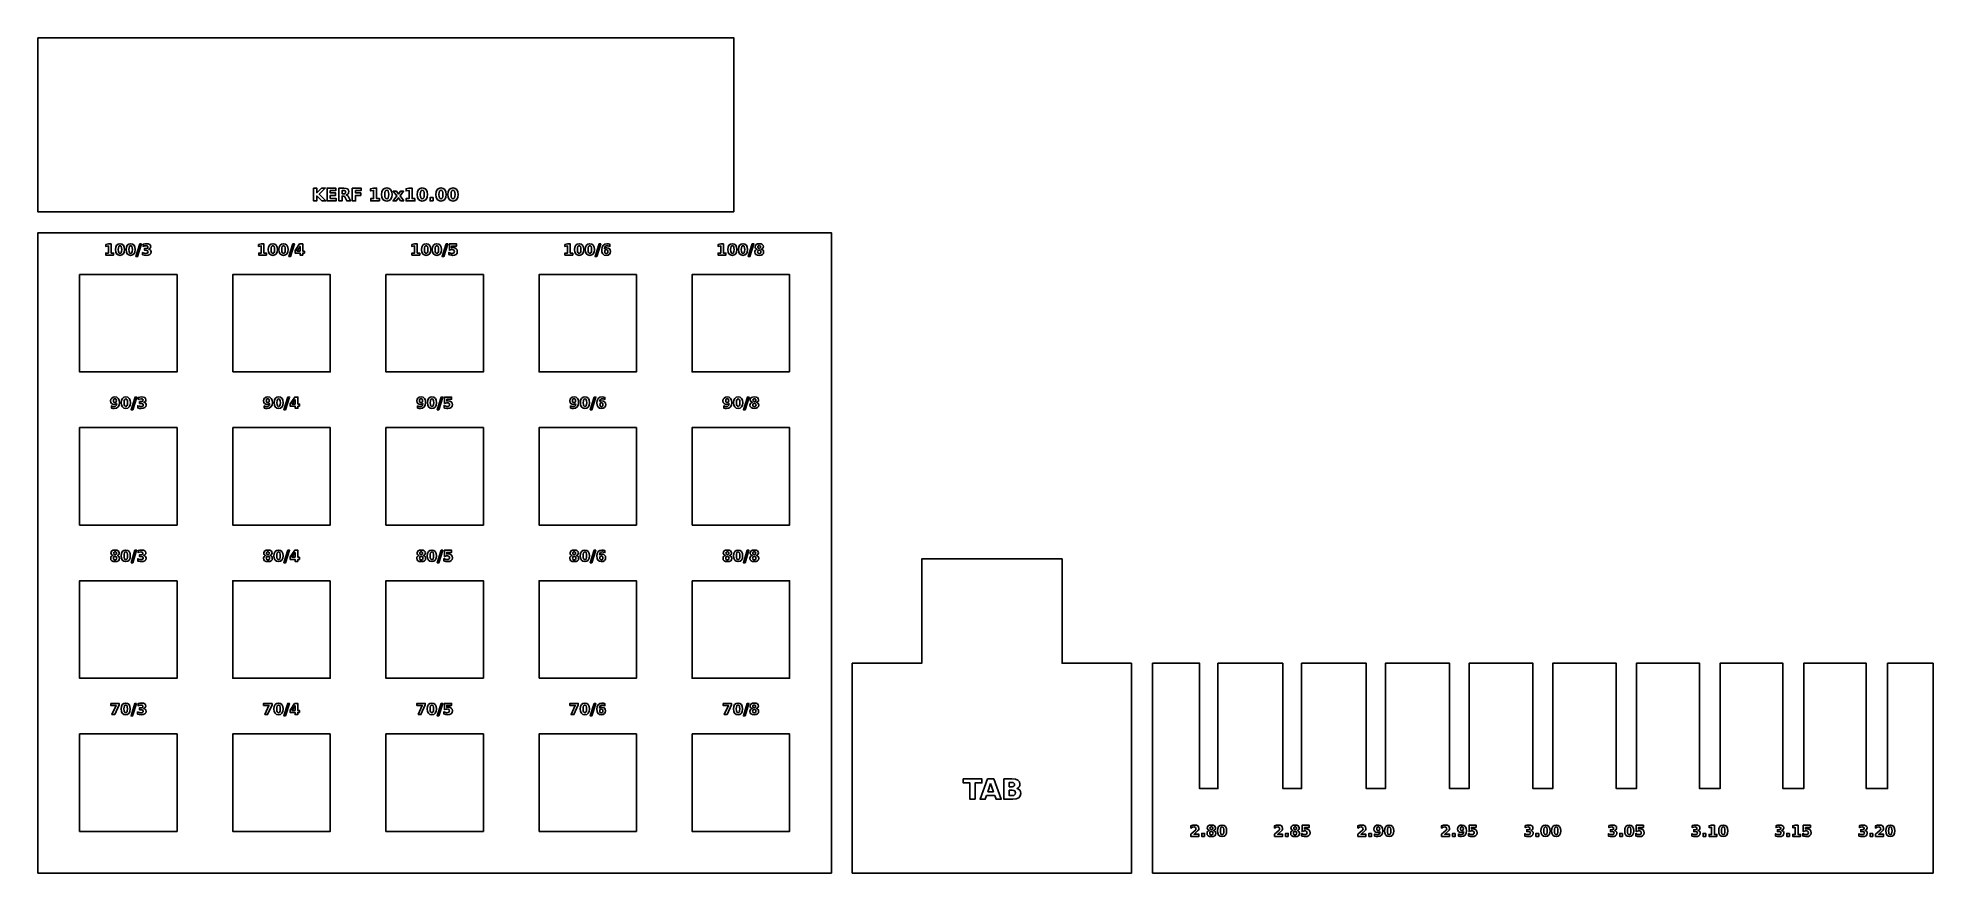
# Model space of a CAD drawing. Header units: millimetres. Extents: x 0 to 272, y 0 to 120.
import ezdxf

# ---------------------------------------------------------------- set-up
doc = ezdxf.new("R2010")
doc.units = ezdxf.units.MM
doc.layers.add('CUT', color=1, linetype='Continuous')
doc.layers.add('ENGRAVE', color=5, linetype='Continuous')

msp = doc.modelspace()

# ---------------------------------------------------------------- linework, layer by layer
at = {"layer": 'CUT'}
for points in [[(100, 95), (100, 120), (0, 120), (0, 95)], [(0, 0), (0, 92), (114, 92), (114, 0)], [(20, 86), (6, 86), (6, 72), (20, 72)], [(28, 72), (42, 72), (42, 86), (28, 86)], [(50, 86), (50, 72), (64, 72), (64, 86)], [(86, 86), (72, 86), (72, 72), (86, 72)], [(108, 72), (108, 86), (94, 86), (94, 72)], [(20, 64), (6, 64), (6, 50), (20, 50)], [(28, 64), (28, 50), (42, 50), (42, 64)], [(64, 64), (50, 64), (50, 50), (64, 50)], [(86, 50), (86, 64), (72, 64), (72, 50)], [(94, 50), (108, 50), (108, 64), (94, 64)], [(157.15, 30.15), (157.15, 0), (117, 0), (117, 30.15), (127, 30.15), (127, 45.15), (147.15, 45.15), (147.15, 30.15)], [(20, 42), (6, 42), (6, 28), (20, 28)], [(42, 42), (28, 42), (28, 28), (42, 28)], [(64, 28), (64, 42), (50, 42), (50, 28)], [(72, 28), (86, 28), (86, 42), (72, 42)], [(94, 42), (94, 28), (108, 28), (108, 42)], [(178.875, 30.15), (178.875, 12.15), (181.575, 12.15), (181.575, 30.15), (190.85, 30.15), (190.85, 12.15), (193.6, 12.15), (193.6, 30.15), (202.825, 30.15), (202.825, 12.15), (205.625, 12.15), (205.625, 30.15), (214.8, 30.15), (214.8, 12.15), (217.65, 12.15), (217.65, 30.15), (226.775, 30.15), (226.775, 12.15), (229.675, 12.15), (229.675, 30.15), (238.75, 30.15), (238.75, 12.15), (241.7, 12.15), (241.7, 30.15), (250.725, 30.15), (250.725, 12.15), (253.725, 12.15), (253.725, 30.15), (262.7, 30.15), (262.7, 12.15), (265.75, 12.15), (265.75, 30.15), (272.3, 30.15), (272.3, 0), (160.15, 0), (160.15, 30.15), (166.9, 30.15), (166.9, 12.15), (169.55, 12.15), (169.55, 30.15)], [(20, 20), (6, 20), (6, 6), (20, 6)], [(42, 20), (28, 20), (28, 6), (42, 6)], [(64, 6), (64, 20), (50, 20), (50, 6)], [(72, 6), (86, 6), (86, 20), (72, 20)], [(94, 20), (94, 6), (108, 6), (108, 20)]]:
    msp.add_lwpolyline(points, close=True, dxfattribs=at)
at = {"layer": 'ENGRAVE'}
for points in [[(39.6012, 98.4127), (40.0711, 98.4127), (40.0711, 97.7475), (40.7484, 98.4127), (41.2941, 98.4127), (40.4164, 97.5494), (41.3844, 96.59), (40.7961, 96.59), (40.0711, 97.308), (40.0711, 96.59), (39.6012, 96.59)], [(41.5383, 96.59), (41.5383, 98.4127), (42.8062, 98.4127), (42.8062, 98.0572), (42.0082, 98.0572), (42.0082, 97.7182), (42.759, 97.7182), (42.759, 97.3627), (42.0082, 97.3627), (42.0082, 96.9451), (42.8332, 96.9451), (42.8332, 96.59)], [(44.4626, 97.5123), (44.309, 97.442), (44.4004, 97.4062), (44.4816, 97.3424), (44.5586, 97.245), (44.8914, 96.59), (44.391, 96.59), (44.1011, 97.1578), (44.0324, 97.2295), (43.9521, 97.2673), (43.8488, 97.2799), (43.716, 97.2799), (43.716, 96.59), (43.2461, 96.59), (43.2461, 98.4127), (43.9637, 98.4127), (44.2757, 98.3824), (44.4914, 98.2916), (44.6174, 98.1357), (44.6594, 97.9096), (44.6375, 97.7452), (44.5719, 97.6131)], [(44.0404, 97.6182), (44.1254, 97.6592), (44.1734, 97.7319), (44.1895, 97.84), (44.1734, 97.9469), (44.1254, 98.0182), (44.0404, 98.0586), (43.716, 98.0721), (43.716, 97.6045)], [(45.1711, 98.4127), (46.4391, 98.4127), (46.4391, 98.0572), (45.641, 98.0572), (45.641, 97.7182), (46.3918, 97.7182), (46.3918, 97.3627), (45.641, 97.3627), (45.641, 96.59), (45.1711, 96.59)], [(49.0871, 96.59), (47.8125, 96.59), (47.8125, 96.9146), (48.2277, 96.9146), (48.2277, 98.0928), (47.8016, 98.0049), (47.8016, 98.3248), (48.225, 98.4127), (48.6719, 98.4127), (48.6719, 96.9146), (49.0871, 96.9146)], [(49.8104, 98.384), (50.1293, 98.4455), (50.4474, 98.384), (50.6836, 98.1994), (50.8301, 97.9016), (50.8789, 97.4994), (50.8301, 97.0983), (50.6836, 96.8006), (50.4474, 96.616), (50.1293, 96.5545), (49.8104, 96.616), (49.5738, 96.8006), (49.4273, 97.0983), (49.3785, 97.4994), (49.4273, 97.9016), (49.5738, 98.1994)], [(49.9997, 98.0895), (49.9133, 97.9846), (49.8646, 97.7945), (49.8484, 97.5033), (49.8646, 97.2086), (49.9133, 97.0158), (49.9997, 96.9098), (50.1293, 96.8744), (50.2582, 96.9098), (50.3441, 97.0158), (50.3928, 97.2086), (50.409, 97.5033), (50.393, 97.7945), (50.3449, 97.9846), (50.259, 98.0895), (50.1293, 98.1244)], [(54.1785, 96.9146), (54.1785, 96.59), (52.9039, 96.59), (52.9039, 96.9146), (53.3191, 96.9146), (53.3191, 98.0928), (52.893, 98.0049), (52.893, 98.3248), (53.3164, 98.4127), (53.7633, 98.4127), (53.7633, 96.9146)], [(55.2207, 98.4455), (55.5388, 98.384), (55.775, 98.1994), (55.9215, 97.9016), (55.9703, 97.4994), (55.9215, 97.0983), (55.775, 96.8006), (55.5388, 96.616), (55.2207, 96.5545), (54.9018, 96.616), (54.6652, 96.8006), (54.5188, 97.0983), (54.4699, 97.4994), (54.5188, 97.9016), (54.6652, 98.1994), (54.9018, 98.384)], [(55.2207, 98.1244), (55.0911, 98.0895), (55.0047, 97.9846), (54.9561, 97.7945), (54.9398, 97.5033), (54.9561, 97.2086), (55.0047, 97.0158), (55.0911, 96.9098), (55.2207, 96.8744), (55.3496, 96.9098), (55.4355, 97.0158), (55.4842, 97.2086), (55.5004, 97.5033), (55.4844, 97.7945), (55.4363, 97.9846), (55.3504, 98.0895)], [(57.5908, 98.384), (57.9098, 98.4455), (58.2278, 98.384), (58.4641, 98.1994), (58.6105, 97.9016), (58.6594, 97.4994), (58.6105, 97.0983), (58.4641, 96.8006), (58.2278, 96.616), (57.9098, 96.5545), (57.5908, 96.616), (57.3543, 96.8006), (57.2078, 97.0983), (57.159, 97.4994), (57.2078, 97.9016), (57.3543, 98.1994)], [(58.0395, 98.0895), (57.9098, 98.1244), (57.7802, 98.0895), (57.6938, 97.9846), (57.6451, 97.7945), (57.6289, 97.5033), (57.6451, 97.2086), (57.6938, 97.0158), (57.7802, 96.9098), (57.9098, 96.8744), (58.0387, 96.9098), (58.1246, 97.0158), (58.1732, 97.2086), (58.1895, 97.5033), (58.1734, 97.7945), (58.1254, 97.9846)], [(59.3303, 98.384), (59.6492, 98.4455), (59.9673, 98.384), (60.2035, 98.1994), (60.35, 97.9016), (60.3988, 97.4994), (60.35, 97.0983), (60.2035, 96.8006), (59.9673, 96.616), (59.6492, 96.5545), (59.3303, 96.616), (59.0938, 96.8006), (58.9473, 97.0983), (58.8984, 97.4994), (58.9473, 97.9016), (59.0938, 98.1994)], [(59.4332, 97.9846), (59.3846, 97.7945), (59.3684, 97.5033), (59.3846, 97.2086), (59.4332, 97.0158), (59.5196, 96.9098), (59.6492, 96.8744), (59.7781, 96.9098), (59.8641, 97.0158), (59.9127, 97.2086), (59.9289, 97.5033), (59.9129, 97.7945), (59.8648, 97.9846), (59.7789, 98.0895), (59.6492, 98.1244), (59.5196, 98.0895)], [(52.573, 96.59), (52.1105, 96.59), (51.8027, 97.0221), (51.4988, 96.59), (51.0363, 96.59), (51.5539, 97.2896), (51.0605, 97.9572), (51.5234, 97.9572), (51.8027, 97.5521), (52.0859, 97.9572), (52.5488, 97.9572), (52.0555, 97.292)], [(56.7844, 96.59), (56.3449, 96.59), (56.3449, 97.0623), (56.7844, 97.0623)], [(9.7483, 90.3123), (10.1209, 90.3896), (10.5142, 90.3896), (10.5142, 89.0713), (10.8796, 89.0713), (10.8796, 88.7857), (9.7579, 88.7857), (9.7579, 89.0713), (10.1233, 89.0713), (10.1233, 90.1081), (9.7483, 90.0307)], [(12.4134, 89.9398), (12.4564, 89.5859), (12.4134, 89.233), (12.2845, 88.971), (12.0766, 88.8085), (11.7967, 88.7544), (11.516, 88.8085), (11.3079, 88.971), (11.179, 89.233), (11.136, 89.5859), (11.179, 89.9398), (11.3079, 90.2019), (11.516, 90.3644), (11.7967, 90.4185), (12.0766, 90.3644), (12.2845, 90.2019)], [(11.9858, 89.1604), (12.0286, 89.33), (12.0428, 89.5894), (12.0287, 89.8456), (11.9865, 90.0129), (11.9108, 90.1052), (11.7967, 90.1359), (11.6827, 90.1052), (11.6066, 90.0129), (11.5638, 89.8456), (11.5495, 89.5894), (11.5638, 89.33), (11.6066, 89.1604), (11.6827, 89.067), (11.7967, 89.0359), (11.9101, 89.067)], [(13.9871, 89.5859), (13.9441, 89.233), (13.8152, 88.971), (13.6073, 88.8085), (13.3274, 88.7544), (13.0467, 88.8085), (12.8386, 88.971), (12.7097, 89.233), (12.6667, 89.5859), (12.7097, 89.9398), (12.8386, 90.2019), (13.0467, 90.3644), (13.3274, 90.4185), (13.6073, 90.3644), (13.8152, 90.2019), (13.9441, 89.9398)], [(13.5593, 89.33), (13.5735, 89.5894), (13.5595, 89.8456), (13.5172, 90.0129), (13.4415, 90.1052), (13.3274, 90.1359), (13.2134, 90.1052), (13.1373, 90.0129), (13.0945, 89.8456), (13.0803, 89.5894), (13.0945, 89.33), (13.1373, 89.1604), (13.2134, 89.067), (13.3274, 89.0359), (13.4409, 89.067), (13.5165, 89.1604)], [(14.896, 90.3896), (14.3298, 88.5815), (14.0923, 88.5815), (14.6574, 90.3896)], [(15.6437, 89.0501), (15.7505, 89.0927), (15.8163, 89.1621), (15.8382, 89.2563), (15.8157, 89.3526), (15.7485, 89.4223), (15.6373, 89.4646), (15.3181, 89.4787), (15.3181, 89.7451), (15.6281, 89.7573), (15.724, 89.7939), (15.7813, 89.8555), (15.8004, 89.9427), (15.7818, 90.0245), (15.7261, 90.0854), (15.6368, 90.1233), (15.5168, 90.1359), (15.315, 90.1132), (15.1118, 90.0469), (15.1118, 90.3498), (15.3545, 90.4013), (15.591, 90.4185), (15.8641, 90.3928), (16.0585, 90.3157), (16.175, 90.1873), (16.2139, 90.007), (16.1953, 89.8792), (16.1396, 89.7767), (16.0479, 89.7003), (15.9207, 89.6506), (16.0634, 89.5932), (16.1671, 89.5048), (16.2306, 89.3872), (16.2517, 89.2412), (16.206, 89.0312), (16.0688, 88.8785), (15.8444, 88.7854), (15.5364, 88.7544), (15.2885, 88.7743), (15.0431, 88.8342), (15.0431, 89.1532), (15.2734, 89.0655), (15.3869, 89.0433), (15.4985, 89.0359)], [(31.7113, 90.0307), (31.7113, 90.3123), (32.084, 90.3896), (32.4772, 90.3896), (32.4772, 89.0713), (32.8426, 89.0713), (32.8426, 88.7857), (31.721, 88.7857), (31.721, 89.0713), (32.0864, 89.0713), (32.0864, 90.1081)], [(34.2475, 90.2019), (34.3764, 89.9398), (34.4194, 89.5859), (34.3764, 89.233), (34.2475, 88.971), (34.0396, 88.8085), (33.7598, 88.7544), (33.4791, 88.8085), (33.2709, 88.971), (33.142, 89.233), (33.0991, 89.5859), (33.142, 89.9398), (33.2709, 90.2019), (33.4791, 90.3644), (33.7598, 90.4185), (34.0396, 90.3644)], [(33.8732, 89.067), (33.9488, 89.1604), (33.9916, 89.33), (34.0059, 89.5894), (33.9918, 89.8456), (33.9495, 90.0129), (33.8739, 90.1052), (33.7598, 90.1359), (33.6457, 90.1052), (33.5697, 90.0129), (33.5269, 89.8456), (33.5126, 89.5894), (33.5269, 89.33), (33.5697, 89.1604), (33.6457, 89.067), (33.7598, 89.0359)], [(35.9072, 89.9398), (35.9501, 89.5859), (35.9072, 89.233), (35.7782, 88.971), (35.5704, 88.8085), (35.2905, 88.7544), (35.0098, 88.8085), (34.8017, 88.971), (34.6728, 89.233), (34.6298, 89.5859), (34.6728, 89.9398), (34.8017, 90.2019), (35.0098, 90.3644), (35.2905, 90.4185), (35.5704, 90.3644), (35.7782, 90.2019)], [(35.4795, 89.1604), (35.5223, 89.33), (35.5366, 89.5894), (35.5225, 89.8456), (35.4802, 90.0129), (35.4046, 90.1052), (35.2905, 90.1359), (35.1764, 90.1052), (35.1004, 90.0129), (35.0576, 89.8456), (35.0433, 89.5894), (35.0576, 89.33), (35.1004, 89.1604), (35.1764, 89.067), (35.2905, 89.0359), (35.4039, 89.067)], [(36.6204, 90.3896), (36.859, 90.3896), (36.2928, 88.5815), (36.0553, 88.5815)], [(38.2887, 89.3776), (38.2887, 89.0779), (38.0601, 89.0779), (38.0601, 88.7857), (37.6689, 88.7857), (37.6689, 89.0779), (36.958, 89.0779), (36.958, 89.4323), (37.6001, 90.3896), (38.0601, 90.3896), (38.0601, 89.3776)], [(37.6689, 89.3776), (37.6689, 90.049), (37.2158, 89.3776)], [(53.7473, 88.7857), (53.7473, 89.0713), (54.1127, 89.0713), (54.1127, 90.1081), (53.7376, 90.0307), (53.7376, 90.3123), (54.1103, 90.3896), (54.5035, 90.3896), (54.5035, 89.0713), (54.8689, 89.0713), (54.8689, 88.7857)], [(55.2972, 90.2019), (55.5054, 90.3644), (55.786, 90.4185), (56.0659, 90.3644), (56.2738, 90.2019), (56.4027, 89.9398), (56.4457, 89.5859), (56.4027, 89.233), (56.2738, 88.971), (56.0659, 88.8085), (55.786, 88.7544), (55.5054, 88.8085), (55.2972, 88.971), (55.1683, 89.233), (55.1254, 89.5859), (55.1683, 89.9398)], [(55.5532, 89.33), (55.596, 89.1604), (55.672, 89.067), (55.786, 89.0359), (55.8995, 89.067), (55.9751, 89.1604), (56.0179, 89.33), (56.0322, 89.5894), (56.0181, 89.8456), (55.9758, 90.0129), (55.9002, 90.1052), (55.786, 90.1359), (55.672, 90.1052), (55.596, 90.0129), (55.5532, 89.8456), (55.5389, 89.5894)], [(57.0361, 90.3644), (57.3168, 90.4185), (57.5967, 90.3644), (57.8045, 90.2019), (57.9335, 89.9398), (57.9764, 89.5859), (57.9335, 89.233), (57.8045, 88.971), (57.5967, 88.8085), (57.3168, 88.7544), (57.0361, 88.8085), (56.828, 88.971), (56.699, 89.233), (56.6561, 89.5859), (56.699, 89.9398), (56.828, 90.2019)], [(57.1267, 89.1604), (57.2027, 89.067), (57.3168, 89.0359), (57.4302, 89.067), (57.5058, 89.1604), (57.5486, 89.33), (57.5629, 89.5894), (57.5488, 89.8456), (57.5065, 90.0129), (57.4309, 90.1052), (57.3168, 90.1359), (57.2027, 90.1052), (57.1267, 90.0129), (57.0839, 89.8456), (57.0696, 89.5894), (57.0839, 89.33)], [(58.6467, 90.3896), (58.8853, 90.3896), (58.3191, 88.5815), (58.0816, 88.5815)], [(60.2179, 89.0771), (60.0846, 88.9015), (59.8724, 88.7912), (59.591, 88.7544), (59.4552, 88.761), (59.1875, 88.8141), (59.0551, 88.861), (59.0551, 89.1865), (59.3036, 89.0734), (59.4179, 89.0453), (59.5257, 89.0359), (59.6599, 89.0543), (59.7622, 89.1095), (59.8272, 89.1961), (59.8488, 89.3089), (59.8272, 89.4222), (59.7622, 89.5086), (59.6599, 89.5635), (59.5257, 89.5818), (59.4334, 89.576), (59.1184, 89.4873), (59.1184, 90.3896), (60.1465, 90.3896), (60.1465, 90.0854), (59.4484, 90.0854), (59.4484, 89.8372), (59.6426, 89.8644), (59.9033, 89.8277), (60.0991, 89.7176), (60.2215, 89.542), (60.2624, 89.3089)], [(76.8512, 89.0713), (76.8512, 88.7857), (75.7296, 88.7857), (75.7296, 89.0713), (76.095, 89.0713), (76.095, 90.1081), (75.7199, 90.0307), (75.7199, 90.3123), (76.0926, 90.3896), (76.4858, 90.3896), (76.4858, 89.0713)], [(77.1077, 89.5859), (77.1506, 89.9398), (77.2795, 90.2019), (77.4877, 90.3644), (77.7683, 90.4185), (78.0482, 90.3644), (78.2561, 90.2019), (78.385, 89.9398), (78.428, 89.5859), (78.385, 89.233), (78.2561, 88.971), (78.0482, 88.8085), (77.7683, 88.7544), (77.4877, 88.8085), (77.2795, 88.971), (77.1506, 89.233)], [(77.5355, 89.8456), (77.5212, 89.5894), (77.5355, 89.33), (77.5782, 89.1604), (77.6543, 89.067), (77.7683, 89.0359), (77.8818, 89.067), (77.9574, 89.1604), (78.0002, 89.33), (78.0145, 89.5894), (78.0004, 89.8456), (77.9581, 90.0129), (77.8825, 90.1052), (77.7683, 90.1359), (77.6543, 90.1052), (77.5782, 90.0129)], [(78.6813, 89.9398), (78.8102, 90.2019), (79.0184, 90.3644), (79.2991, 90.4185), (79.579, 90.3644), (79.7868, 90.2019), (79.9158, 89.9398), (79.9587, 89.5859), (79.9158, 89.233), (79.7868, 88.971), (79.579, 88.8085), (79.2991, 88.7544), (79.0184, 88.8085), (78.8102, 88.971), (78.6813, 89.233), (78.6384, 89.5859)], [(79.0519, 89.5894), (79.0662, 89.33), (79.109, 89.1604), (79.185, 89.067), (79.2991, 89.0359), (79.4125, 89.067), (79.4881, 89.1604), (79.5309, 89.33), (79.5452, 89.5894), (79.5311, 89.8456), (79.4888, 90.0129), (79.4132, 90.1052), (79.2991, 90.1359), (79.185, 90.1052), (79.109, 90.0129), (79.0662, 89.8456)], [(80.3014, 88.5815), (80.0639, 88.5815), (80.629, 90.3896), (80.8676, 90.3896)], [(81.437, 89.9155), (81.3983, 89.7386), (81.5517, 89.8173), (81.7325, 89.8438), (81.9545, 89.8077), (82.1292, 89.6997), (82.2423, 89.5337), (82.2801, 89.323), (82.2379, 89.0908), (82.1113, 88.9098), (81.9141, 88.7933), (81.6593, 88.7544), (81.382, 88.8072), (81.1753, 88.9655), (81.0469, 89.221), (81.0041, 89.5646), (81.0542, 89.9195), (81.2045, 90.1892), (81.442, 90.3596), (81.7538, 90.4164), (81.9686, 90.3992), (82.1749, 90.3477), (82.1749, 90.051), (82.0757, 90.0931), (81.8933, 90.1398), (81.8064, 90.1456), (81.6421, 90.1199), (81.5187, 90.0428)], [(98.4949, 90.3896), (98.4949, 89.0713), (98.8603, 89.0713), (98.8603, 88.7857), (97.7387, 88.7857), (97.7387, 89.0713), (98.1041, 89.0713), (98.1041, 90.1081), (97.729, 90.0307), (97.729, 90.3123), (98.1017, 90.3896)], [(99.2886, 88.971), (99.1597, 89.233), (99.1168, 89.5859), (99.1597, 89.9398), (99.2886, 90.2019), (99.4968, 90.3644), (99.7775, 90.4185), (100.0574, 90.3644), (100.2652, 90.2019), (100.3941, 89.9398), (100.4371, 89.5859), (100.3941, 89.233), (100.2652, 88.971), (100.0574, 88.8085), (99.7775, 88.7544), (99.4968, 88.8085)], [(99.6634, 90.1052), (99.5874, 90.0129), (99.5446, 89.8456), (99.5303, 89.5894), (99.5446, 89.33), (99.5874, 89.1604), (99.6634, 89.067), (99.7775, 89.0359), (99.8909, 89.067), (99.9665, 89.1604), (100.0093, 89.33), (100.0236, 89.5894), (100.0095, 89.8456), (99.9672, 90.0129), (99.8916, 90.1052), (99.7775, 90.1359)], [(100.6905, 89.233), (100.6475, 89.5859), (100.6905, 89.9398), (100.8194, 90.2019), (101.0275, 90.3644), (101.3082, 90.4185), (101.5881, 90.3644), (101.796, 90.2019), (101.9249, 89.9398), (101.9678, 89.5859), (101.9249, 89.233), (101.796, 88.971), (101.5881, 88.8085), (101.3082, 88.7544), (101.0275, 88.8085), (100.8194, 88.971)], [(101.1181, 90.0129), (101.0753, 89.8456), (101.061, 89.5894), (101.0753, 89.33), (101.1181, 89.1604), (101.1941, 89.067), (101.3082, 89.0359), (101.4216, 89.067), (101.4972, 89.1604), (101.54, 89.33), (101.5543, 89.5894), (101.5402, 89.8456), (101.4979, 90.0129), (101.4223, 90.1052), (101.3082, 90.1359), (101.1941, 90.1052)], [(102.6381, 90.3896), (102.8767, 90.3896), (102.3105, 88.5815), (102.073, 88.5815)], [(103.1978, 90.3119), (103.3848, 90.3919), (103.6426, 90.4185), (103.8988, 90.392), (104.085, 90.3126), (104.1987, 90.1823), (104.2366, 90.0029), (104.2179, 89.8777), (104.162, 89.775), (104.0695, 89.6956), (103.9413, 89.6396), (104.0846, 89.5804), (104.1878, 89.4931), (104.2502, 89.3784), (104.271, 89.237), (104.2313, 89.0276), (104.1125, 88.8764), (103.9158, 88.7849), (103.6426, 88.7544), (103.3684, 88.7849), (103.1706, 88.8764), (103.051, 89.0276), (103.0111, 89.237), (103.0319, 89.3784), (103.0943, 89.4931), (103.1975, 89.5804), (103.3408, 89.6396), (103.2126, 89.6956), (103.1204, 89.775), (103.065, 89.8777), (103.0465, 90.0029), (103.0843, 90.1816)], [(103.4906, 89.8138), (103.5553, 89.7752), (103.6426, 89.7623), (103.7282, 89.7752), (103.7918, 89.8138), (103.8315, 89.8764), (103.8447, 89.961), (103.8315, 90.0454), (103.7918, 90.1074), (103.7282, 90.1458), (103.6426, 90.1586), (103.5553, 90.1457), (103.4906, 90.1071), (103.4507, 90.0448), (103.4374, 89.961), (103.4507, 89.8764)], [(81.46, 89.1727), (81.5008, 89.0847), (81.5687, 89.0322), (81.6637, 89.0146), (81.7593, 89.0322), (81.8273, 89.0847), (81.8681, 89.1727), (81.8817, 89.2958), (81.8681, 89.419), (81.8273, 89.5069), (81.7593, 89.5597), (81.6637, 89.5773), (81.5687, 89.5597), (81.5008, 89.5069), (81.46, 89.419), (81.4465, 89.2958)], [(103.4175, 89.3628), (103.402, 89.2583), (103.4175, 89.1539), (103.4642, 89.0772), (103.5401, 89.0303), (103.6426, 89.0146), (103.7442, 89.0303), (103.8189, 89.0772), (103.8648, 89.1539), (103.8801, 89.2583), (103.8648, 89.3635), (103.8189, 89.4405), (103.7442, 89.4877), (103.6426, 89.5034), (103.5401, 89.4875), (103.4642, 89.4398)], [(10.4885, 68.0791), (10.6145, 68.2607), (10.8113, 68.3775), (11.0652, 68.4164), (11.3436, 68.3635), (11.5509, 68.2047), (11.6798, 67.9495), (11.7228, 67.6066), (11.6725, 67.2515), (11.5217, 66.9816), (11.2836, 66.8112), (10.9707, 66.7544), (10.7548, 66.7712), (10.553, 66.8211), (10.553, 67.1178), (10.7417, 67.0483), (10.9201, 67.0253), (11.0846, 67.0509), (11.2082, 67.1277), (11.2901, 67.2552), (11.3295, 67.4323), (11.1738, 67.3518), (10.9944, 67.325), (10.7721, 67.3609), (10.5974, 67.4684), (10.4842, 67.6344), (10.4465, 67.8458)], [(10.8589, 67.7517), (10.8999, 67.6636), (10.968, 67.611), (11.0631, 67.5935), (11.1583, 67.611), (11.2264, 67.6636), (11.2674, 67.7517), (11.2811, 67.875), (11.2674, 67.9974), (11.2264, 68.0854), (11.1583, 68.1388), (11.0631, 68.1566), (10.968, 68.1388), (10.8999, 68.0854), (10.8589, 67.9974), (10.8452, 67.875)], [(13.2889, 67.5859), (13.246, 67.233), (13.117, 66.971), (12.9092, 66.8085), (12.6293, 66.7544), (12.3486, 66.8085), (12.1405, 66.971), (12.0115, 67.233), (11.9686, 67.5859), (12.0115, 67.9398), (12.1405, 68.2019), (12.3486, 68.3644), (12.6293, 68.4185), (12.9092, 68.3644), (13.117, 68.2019), (13.246, 67.9398)], [(12.8611, 67.33), (12.8754, 67.5894), (12.8613, 67.8456), (12.819, 68.0129), (12.7434, 68.1052), (12.6293, 68.1359), (12.5152, 68.1052), (12.4392, 68.0129), (12.3964, 67.8456), (12.3821, 67.5894), (12.3964, 67.33), (12.4392, 67.1604), (12.5152, 67.067), (12.6293, 67.0359), (12.7427, 67.067), (12.8183, 67.1604)], [(13.6316, 66.5815), (13.3941, 66.5815), (13.9592, 68.3896), (14.1978, 68.3896)], [(14.9455, 67.0501), (15.0524, 67.0927), (15.1181, 67.1621), (15.14, 67.2563), (15.1176, 67.3526), (15.0503, 67.4223), (14.9392, 67.4646), (14.6199, 67.4787), (14.6199, 67.7451), (14.9299, 67.7573), (15.0259, 67.7939), (15.0831, 67.8555), (15.1022, 67.9427), (15.0836, 68.0245), (15.028, 68.0854), (14.9387, 68.1233), (14.8186, 68.1359), (14.6168, 68.1132), (14.4137, 68.0469), (14.4137, 68.3498), (14.6564, 68.4013), (14.8929, 68.4185), (15.166, 68.3928), (15.3604, 68.3157), (15.4769, 68.1873), (15.5157, 68.007), (15.4972, 67.8792), (15.4415, 67.7767), (15.3498, 67.7003), (15.2225, 67.6506), (15.3653, 67.5932), (15.469, 67.5048), (15.5324, 67.3872), (15.5535, 67.2412), (15.5078, 67.0312), (15.3707, 66.8785), (15.1463, 66.7854), (14.8382, 66.7544), (14.5904, 66.7743), (14.3449, 66.8342), (14.3449, 67.1532), (14.5752, 67.0655), (14.6888, 67.0433), (14.8004, 67.0359)], [(32.4095, 67.8458), (32.4515, 68.0791), (32.5776, 68.2607), (32.7743, 68.3775), (33.0282, 68.4164), (33.3066, 68.3635), (33.514, 68.2047), (33.6429, 67.9495), (33.6858, 67.6066), (33.6356, 67.2515), (33.4847, 66.9816), (33.2466, 66.8112), (32.9337, 66.7544), (32.7178, 66.7712), (32.5161, 66.8211), (32.5161, 67.1178), (32.7048, 67.0483), (32.8832, 67.0253), (33.0477, 67.0509), (33.1713, 67.1277), (33.2531, 67.2552), (33.2926, 67.4323), (33.1369, 67.3518), (32.9574, 67.325), (32.7351, 67.3609), (32.5604, 67.4684), (32.4472, 67.6344)], [(32.8219, 67.7517), (32.8629, 67.6636), (32.9311, 67.611), (33.0262, 67.5935), (33.1213, 67.611), (33.1895, 67.6636), (33.2305, 67.7517), (33.2441, 67.875), (33.2305, 67.9974), (33.1895, 68.0854), (33.1213, 68.1388), (33.0262, 68.1566), (32.9311, 68.1388), (32.8629, 68.0854), (32.8219, 67.9974), (32.8083, 67.875)], [(35.252, 67.5859), (35.209, 67.233), (35.0801, 66.971), (34.8722, 66.8085), (34.5923, 66.7544), (34.3116, 66.8085), (34.1035, 66.971), (33.9746, 67.233), (33.9316, 67.5859), (33.9746, 67.9398), (34.1035, 68.2019), (34.3116, 68.3644), (34.5923, 68.4185), (34.8722, 68.3644), (35.0801, 68.2019), (35.209, 67.9398)], [(34.8242, 67.33), (34.8384, 67.5894), (34.8243, 67.8456), (34.7821, 68.0129), (34.7064, 68.1052), (34.5923, 68.1359), (34.4783, 68.1052), (34.4022, 68.0129), (34.3594, 67.8456), (34.3452, 67.5894), (34.3594, 67.33), (34.4022, 67.1604), (34.4783, 67.067), (34.5923, 67.0359), (34.7058, 67.067), (34.7814, 67.1604)], [(35.5947, 66.5815), (35.3572, 66.5815), (35.9223, 68.3896), (36.1608, 68.3896)], [(37.5905, 67.0779), (37.3619, 67.0779), (37.3619, 66.7857), (36.9707, 66.7857), (36.9707, 67.0779), (36.2598, 67.0779), (36.2598, 67.4323), (36.902, 68.3896), (37.3619, 68.3896), (37.3619, 67.3776), (37.5905, 67.3776)], [(54.7614, 67.3609), (54.5867, 67.4684), (54.4735, 67.6344), (54.4358, 67.8458), (54.4778, 68.0791), (54.6039, 68.2607), (54.8006, 68.3775), (55.0545, 68.4164), (55.3329, 68.3635), (55.5403, 68.2047), (55.6692, 67.9495), (55.7121, 67.6066), (55.6619, 67.2515), (55.511, 66.9816), (55.2729, 66.8112), (54.96, 66.7544), (54.7441, 66.7712), (54.5424, 66.8211), (54.5424, 67.1178), (54.7311, 67.0483), (54.9095, 67.0253), (55.074, 67.0509), (55.1975, 67.1277), (55.2794, 67.2552), (55.3189, 67.4323), (55.1632, 67.3518), (54.9837, 67.325)], [(54.9574, 68.1388), (54.8892, 68.0854), (54.8482, 67.9974), (54.8345, 67.875), (54.8482, 67.7517), (54.8892, 67.6636), (54.9574, 67.611), (55.0525, 67.5935), (55.1476, 67.611), (55.2158, 67.6636), (55.2568, 67.7517), (55.2704, 67.875), (55.2568, 67.9974), (55.2158, 68.0854), (55.1476, 68.1388), (55.0525, 68.1566)], [(56.6186, 68.4185), (56.8985, 68.3644), (57.1064, 68.2019), (57.2353, 67.9398), (57.2783, 67.5859), (57.2353, 67.233), (57.1064, 66.971), (56.8985, 66.8085), (56.6186, 66.7544), (56.3379, 66.8085), (56.1298, 66.971), (56.0009, 67.233), (55.9579, 67.5859), (56.0009, 67.9398), (56.1298, 68.2019), (56.3379, 68.3644)], [(56.5046, 67.067), (56.6186, 67.0359), (56.732, 67.067), (56.8077, 67.1604), (56.8505, 67.33), (56.8647, 67.5894), (56.8506, 67.8456), (56.8084, 68.0129), (56.7327, 68.1052), (56.6186, 68.1359), (56.5046, 68.1052), (56.4285, 68.0129), (56.3857, 67.8456), (56.3715, 67.5894), (56.3857, 67.33), (56.4285, 67.1604)], [(57.621, 66.5815), (57.3835, 66.5815), (57.9486, 68.3896), (58.1871, 68.3896)], [(59.3865, 66.9015), (59.1742, 66.7912), (58.8929, 66.7544), (58.7571, 66.761), (58.4894, 66.8141), (58.357, 66.861), (58.357, 67.1865), (58.6055, 67.0734), (58.7198, 67.0453), (58.8275, 67.0359), (58.9618, 67.0543), (59.064, 67.1095), (59.129, 67.1961), (59.1507, 67.3089), (59.129, 67.4222), (59.064, 67.5086), (58.9618, 67.5635), (58.8275, 67.5818), (58.7353, 67.576), (58.4202, 67.4873), (58.4202, 68.3896), (59.4484, 68.3896), (59.4484, 68.0854), (58.7502, 68.0854), (58.7502, 67.8372), (58.9444, 67.8644), (59.2052, 67.8277), (59.4009, 67.7176), (59.5234, 67.542), (59.5642, 67.3089), (59.5198, 67.0771)], [(77.3012, 67.4323), (77.1455, 67.3518), (76.966, 67.325), (76.7437, 67.3609), (76.569, 67.4684), (76.4558, 67.6344), (76.4181, 67.8458), (76.4601, 68.0791), (76.5862, 68.2607), (76.7829, 68.3775), (77.0368, 68.4164), (77.3152, 68.3635), (77.5226, 68.2047), (77.6515, 67.9495), (77.6944, 67.6066), (77.6442, 67.2515), (77.4933, 66.9816), (77.2552, 66.8112), (76.9423, 66.7544), (76.7264, 66.7712), (76.5247, 66.8211), (76.5247, 67.1178), (76.7134, 67.0483), (76.8918, 67.0253), (77.0563, 67.0509), (77.1798, 67.1277), (77.2617, 67.2552)], [(77.1299, 68.1388), (77.0348, 68.1566), (76.9396, 68.1388), (76.8715, 68.0854), (76.8305, 67.9974), (76.8168, 67.875), (76.8305, 67.7517), (76.8715, 67.6636), (76.9396, 67.611), (77.0348, 67.5935), (77.1299, 67.611), (77.1981, 67.6636), (77.2391, 67.7517), (77.2527, 67.875), (77.2391, 67.9974), (77.1981, 68.0854)], [(78.1121, 68.2019), (78.3202, 68.3644), (78.6009, 68.4185), (78.8808, 68.3644), (79.0887, 68.2019), (79.2176, 67.9398), (79.2606, 67.5859), (79.2176, 67.233), (79.0887, 66.971), (78.8808, 66.8085), (78.6009, 66.7544), (78.3202, 66.8085), (78.1121, 66.971), (77.9832, 67.233), (77.9402, 67.5859), (77.9832, 67.9398)], [(78.368, 67.33), (78.4108, 67.1604), (78.4869, 67.067), (78.6009, 67.0359), (78.7143, 67.067), (78.79, 67.1604), (78.8328, 67.33), (78.847, 67.5894), (78.8329, 67.8456), (78.7907, 68.0129), (78.715, 68.1052), (78.6009, 68.1359), (78.4869, 68.1052), (78.4108, 68.0129), (78.368, 67.8456), (78.3537, 67.5894)], [(79.9309, 68.3896), (80.1694, 68.3896), (79.6033, 66.5815), (79.3657, 66.5815)], [(80.7002, 67.7386), (80.8535, 67.8173), (81.0343, 67.8438), (81.2564, 67.8077), (81.431, 67.6997), (81.5442, 67.5337), (81.5819, 67.323), (81.5397, 67.0908), (81.4131, 66.9098), (81.2159, 66.7933), (80.9611, 66.7544), (80.6839, 66.8072), (80.4771, 66.9655), (80.3487, 67.221), (80.3059, 67.5646), (80.356, 67.9195), (80.5063, 68.1892), (80.7438, 68.3596), (81.0556, 68.4164), (81.2705, 68.3992), (81.4767, 68.3477), (81.4767, 68.051), (81.3775, 68.0931), (81.1952, 68.1398), (81.1082, 68.1456), (80.944, 68.1199), (80.8205, 68.0428), (80.7389, 67.9155)], [(99.189, 67.1277), (99.2709, 67.2552), (99.3103, 67.4323), (99.1546, 67.3518), (98.9751, 67.325), (98.7528, 67.3609), (98.5781, 67.4684), (98.4649, 67.6344), (98.4272, 67.8458), (98.4692, 68.0791), (98.5953, 68.2607), (98.792, 68.3775), (99.046, 68.4164), (99.3243, 68.3635), (99.5317, 68.2047), (99.6606, 67.9495), (99.7035, 67.6066), (99.6533, 67.2515), (99.5025, 66.9816), (99.2643, 66.8112), (98.9514, 66.7544), (98.7355, 66.7712), (98.5338, 66.8211), (98.5338, 67.1178), (98.7225, 67.0483), (98.9009, 67.0253), (99.0654, 67.0509)], [(99.2482, 67.9974), (99.2072, 68.0854), (99.139, 68.1388), (99.0439, 68.1566), (98.9488, 68.1388), (98.8806, 68.0854), (98.8396, 67.9974), (98.826, 67.875), (98.8396, 67.7517), (98.8806, 67.6636), (98.9488, 67.611), (99.0439, 67.5935), (99.139, 67.611), (99.2072, 67.6636), (99.2482, 67.7517), (99.2618, 67.875)], [(99.9493, 67.5859), (99.9923, 67.9398), (100.1212, 68.2019), (100.3293, 68.3644), (100.61, 68.4185), (100.8899, 68.3644), (101.0978, 68.2019), (101.2267, 67.9398), (101.2697, 67.5859), (101.2267, 67.233), (101.0978, 66.971), (100.8899, 66.8085), (100.61, 66.7544), (100.3293, 66.8085), (100.1212, 66.971), (99.9923, 67.233)], [(100.3771, 67.8456), (100.3629, 67.5894), (100.3771, 67.33), (100.4199, 67.1604), (100.496, 67.067), (100.61, 67.0359), (100.7235, 67.067), (100.7991, 67.1604), (100.8419, 67.33), (100.8561, 67.5894), (100.842, 67.8456), (100.7998, 68.0129), (100.7241, 68.1052), (100.61, 68.1359), (100.496, 68.1052), (100.4199, 68.0129)], [(101.6124, 66.5815), (101.3749, 66.5815), (101.94, 68.3896), (102.1785, 68.3896)], [(102.6866, 68.3919), (102.9444, 68.4185), (103.2006, 68.392), (103.3868, 68.3126), (103.5005, 68.1823), (103.5384, 68.0029), (103.5198, 67.8777), (103.4638, 67.775), (103.3714, 67.6956), (103.2431, 67.6396), (103.3864, 67.5804), (103.4896, 67.4931), (103.552, 67.3784), (103.5728, 67.237), (103.5332, 67.0276), (103.4143, 66.8764), (103.2176, 66.7849), (102.9444, 66.7544), (102.6702, 66.7849), (102.4725, 66.8764), (102.3528, 67.0276), (102.313, 67.237), (102.3338, 67.3784), (102.3961, 67.4931), (102.4994, 67.5804), (102.6426, 67.6396), (102.5145, 67.6956), (102.4223, 67.775), (102.3668, 67.8777), (102.3484, 68.0029), (102.3862, 68.1816), (102.4996, 68.3119)], [(102.8571, 67.7752), (102.9444, 67.7623), (103.03, 67.7752), (103.0936, 67.8138), (103.1333, 67.8764), (103.1465, 67.961), (103.1333, 68.0454), (103.0936, 68.1074), (103.03, 68.1458), (102.9444, 68.1586), (102.8571, 68.1457), (102.7925, 68.1071), (102.7525, 68.0448), (102.7392, 67.961), (102.7525, 67.8764), (102.7925, 67.8138)], [(36.9707, 68.049), (36.5177, 67.3776), (36.9707, 67.3776)], [(80.8026, 67.0847), (80.8705, 67.0322), (80.9656, 67.0146), (81.0611, 67.0322), (81.1292, 67.0847), (81.1699, 67.1727), (81.1835, 67.2958), (81.1699, 67.419), (81.1292, 67.5069), (81.0611, 67.5597), (80.9656, 67.5773), (80.8705, 67.5597), (80.8026, 67.5069), (80.7619, 67.419), (80.7483, 67.2958), (80.7619, 67.1727)], [(102.7038, 67.2583), (102.7194, 67.1539), (102.766, 67.0772), (102.8419, 67.0303), (102.9444, 67.0146), (103.0461, 67.0303), (103.1208, 67.0772), (103.1667, 67.1539), (103.182, 67.2583), (103.1667, 67.3635), (103.1208, 67.4405), (103.0461, 67.4877), (102.9444, 67.5034), (102.8419, 67.4875), (102.766, 67.4398), (102.7194, 67.3628)], [(11.387, 45.6396), (11.5302, 45.5804), (11.6334, 45.4931), (11.6958, 45.3784), (11.7166, 45.237), (11.677, 45.0276), (11.5581, 44.8764), (11.3614, 44.7849), (11.0882, 44.7544), (10.814, 44.7849), (10.6163, 44.8764), (10.4966, 45.0276), (10.4568, 45.237), (10.4776, 45.3784), (10.54, 45.4931), (10.6432, 45.5804), (10.7864, 45.6396), (10.6583, 45.6956), (10.5661, 45.775), (10.5106, 45.8777), (10.4922, 46.0029), (10.53, 46.1816), (10.6434, 46.3119), (10.8304, 46.3919), (11.0882, 46.4185), (11.3444, 46.392), (11.5306, 46.3126), (11.6443, 46.1823), (11.6822, 46.0029), (11.6636, 45.8777), (11.6076, 45.775), (11.5152, 45.6956)], [(13.2356, 45.233), (13.1067, 44.971), (12.8989, 44.8085), (12.619, 44.7544), (12.3383, 44.8085), (12.1301, 44.971), (12.0012, 45.233), (11.9583, 45.5859), (12.0012, 45.9398), (12.1301, 46.2019), (12.3383, 46.3644), (12.619, 46.4185), (12.8989, 46.3644), (13.1067, 46.2019), (13.2356, 45.9398), (13.2786, 45.5859)], [(13.3838, 44.5815), (13.9489, 46.3896), (14.1875, 46.3896), (13.6213, 44.5815)], [(15.042, 45.0927), (15.1078, 45.1621), (15.1297, 45.2563), (15.1073, 45.3526), (15.04, 45.4223), (14.9289, 45.4646), (14.6096, 45.4787), (14.6096, 45.7451), (14.9196, 45.7573), (15.0156, 45.7939), (15.0728, 45.8555), (15.0919, 45.9428), (15.0733, 46.0245), (15.0176, 46.0854), (14.9284, 46.1233), (14.8083, 46.1359), (14.6065, 46.1133), (14.4034, 46.0469), (14.4034, 46.3498), (14.646, 46.4013), (14.8825, 46.4185), (15.1557, 46.3928), (15.35, 46.3157), (15.4666, 46.1873), (15.5054, 46.007), (15.4869, 45.8792), (15.4312, 45.7767), (15.3395, 45.7003), (15.2122, 45.6506), (15.3549, 45.5932), (15.4587, 45.5048), (15.5221, 45.3872), (15.5432, 45.2412), (15.4975, 45.0312), (15.3604, 44.8785), (15.136, 44.7854), (14.8279, 44.7544), (14.7041, 44.7594), (14.3346, 44.8342), (14.3346, 45.1532), (14.5649, 45.0655), (14.6784, 45.0433), (14.7901, 45.0359), (14.9352, 45.0501)], [(33.4933, 45.5804), (33.5965, 45.4931), (33.6589, 45.3784), (33.6797, 45.237), (33.64, 45.0276), (33.5212, 44.8764), (33.3245, 44.7849), (33.0513, 44.7544), (32.7771, 44.7849), (32.5793, 44.8764), (32.4597, 45.0276), (32.4198, 45.237), (32.4406, 45.3784), (32.503, 45.4931), (32.6062, 45.5804), (32.7495, 45.6396), (32.6213, 45.6956), (32.5291, 45.775), (32.4737, 45.8777), (32.4552, 46.0029), (32.493, 46.1816), (32.6065, 46.3119), (32.7935, 46.3919), (33.0513, 46.4185), (33.3075, 46.392), (33.4937, 46.3126), (33.6074, 46.1823), (33.6453, 46.0029), (33.6266, 45.8777), (33.5707, 45.775), (33.4782, 45.6956), (33.35, 45.6396)], [(35.0698, 44.971), (34.8619, 44.8085), (34.582, 44.7544), (34.3013, 44.8085), (34.0932, 44.971), (33.9643, 45.233), (33.9213, 45.5859), (33.9643, 45.9398), (34.0932, 46.2019), (34.3013, 46.3644), (34.582, 46.4185), (34.8619, 46.3644), (35.0698, 46.2019), (35.1987, 45.9398), (35.2417, 45.5859), (35.1987, 45.233)], [(35.912, 46.3896), (36.1505, 46.3896), (35.5844, 44.5815), (35.3468, 44.5815)], [(37.3516, 44.7857), (36.9604, 44.7857), (36.9604, 45.0779), (36.2495, 45.0779), (36.2495, 45.4323), (36.8917, 46.3896), (37.3516, 46.3896), (37.3516, 45.3776), (37.5802, 45.3776), (37.5802, 45.0779), (37.3516, 45.0779)], [(55.6529, 45.8777), (55.597, 45.775), (55.5045, 45.6956), (55.3763, 45.6396), (55.5196, 45.5804), (55.6228, 45.4931), (55.6852, 45.3784), (55.706, 45.237), (55.6663, 45.0276), (55.5475, 44.8764), (55.3508, 44.7849), (55.0776, 44.7544), (54.8034, 44.7849), (54.6056, 44.8764), (54.486, 45.0276), (54.4461, 45.237), (54.4669, 45.3784), (54.5293, 45.4931), (54.6325, 45.5804), (54.7758, 45.6396), (54.6476, 45.6956), (54.5554, 45.775), (54.5, 45.8777), (54.4815, 46.0029), (54.5193, 46.1816), (54.6328, 46.3119), (54.8198, 46.3919), (55.0776, 46.4185), (55.3338, 46.392), (55.52, 46.3126), (55.6337, 46.1823), (55.6716, 46.0029)], [(57.0961, 46.2019), (57.225, 45.9398), (57.268, 45.5859), (57.225, 45.233), (57.0961, 44.971), (56.8882, 44.8085), (56.6083, 44.7544), (56.3276, 44.8085), (56.1195, 44.971), (55.9906, 45.233), (55.9476, 45.5859), (55.9906, 45.9398), (56.1195, 46.2019), (56.3276, 46.3644), (56.6083, 46.4185), (56.8882, 46.3644)], [(57.9383, 46.3896), (58.1768, 46.3896), (57.6107, 44.5815), (57.3731, 44.5815)], [(58.8825, 44.7544), (58.6124, 44.7809), (58.4791, 44.8141), (58.3466, 44.861), (58.3466, 45.1865), (58.5952, 45.0734), (58.7095, 45.0453), (58.8172, 45.0359), (58.9515, 45.0543), (59.0537, 45.1095), (59.1187, 45.1961), (59.1404, 45.3089), (59.1187, 45.4222), (59.0537, 45.5086), (58.9515, 45.5635), (58.8172, 45.5818), (58.7249, 45.576), (58.4099, 45.4873), (58.4099, 46.3896), (59.438, 46.3896), (59.438, 46.0854), (58.7399, 46.0854), (58.7399, 45.8372), (58.9341, 45.8644), (59.1948, 45.8277), (59.3906, 45.7176), (59.5131, 45.542), (59.5539, 45.3089), (59.5095, 45.0771), (59.3762, 44.9015), (59.1639, 44.7912)], [(77.616, 46.1823), (77.6539, 46.0029), (77.6352, 45.8777), (77.5793, 45.775), (77.4868, 45.6956), (77.3586, 45.6396), (77.5019, 45.5804), (77.6051, 45.4931), (77.6675, 45.3784), (77.6882, 45.237), (77.6486, 45.0276), (77.5298, 44.8764), (77.3331, 44.7849), (77.0599, 44.7544), (76.7856, 44.7849), (76.5879, 44.8764), (76.4683, 45.0276), (76.4284, 45.237), (76.4492, 45.3784), (76.5116, 45.4931), (76.6148, 45.5804), (76.7581, 45.6396), (76.6299, 45.6956), (76.5377, 45.775), (76.4823, 45.8777), (76.4638, 46.0029), (76.5016, 46.1816), (76.6151, 46.3119), (76.8021, 46.3919), (77.0599, 46.4185), (77.3161, 46.392), (77.5023, 46.3126)], [(78.5906, 46.4185), (78.8705, 46.3644), (79.0784, 46.2019), (79.2073, 45.9398), (79.2502, 45.5859), (79.2073, 45.233), (79.0784, 44.971), (78.8705, 44.8085), (78.5906, 44.7544), (78.3099, 44.8085), (78.1018, 44.971), (77.9729, 45.233), (77.9299, 45.5859), (77.9729, 45.9398), (78.1018, 46.2019), (78.3099, 46.3644)], [(79.593, 44.5815), (79.3554, 44.5815), (79.9206, 46.3896), (80.1591, 46.3896)], [(81.024, 45.8438), (81.2461, 45.8077), (81.4207, 45.6997), (81.5339, 45.5337), (81.5716, 45.323), (81.5294, 45.0908), (81.4028, 44.9098), (81.2056, 44.7933), (80.9508, 44.7544), (80.6735, 44.8072), (80.4668, 44.9655), (80.3384, 45.221), (80.2956, 45.5646), (80.3457, 45.9195), (80.496, 46.1892), (80.7335, 46.3596), (81.0453, 46.4164), (81.2602, 46.3993), (81.4664, 46.3477), (81.4664, 46.051), (81.2739, 46.1225), (81.0979, 46.1456), (80.9337, 46.1199), (80.8102, 46.0428), (80.7285, 45.9155), (80.6899, 45.7386), (80.8432, 45.8173)], [(99.3252, 46.392), (99.5114, 46.3126), (99.6251, 46.1823), (99.663, 46.0029), (99.6443, 45.8777), (99.5884, 45.775), (99.4959, 45.6956), (99.3677, 45.6396), (99.511, 45.5804), (99.6142, 45.4931), (99.6766, 45.3784), (99.6974, 45.237), (99.6577, 45.0276), (99.5389, 44.8764), (99.3422, 44.7849), (99.069, 44.7544), (98.7948, 44.7849), (98.597, 44.8764), (98.4774, 45.0276), (98.4375, 45.237), (98.4583, 45.3784), (98.5207, 45.4931), (98.6239, 45.5804), (98.7672, 45.6396), (98.639, 45.6956), (98.5468, 45.775), (98.4914, 45.8777), (98.4729, 46.0029), (98.5107, 46.1816), (98.6242, 46.3119), (98.8112, 46.3919), (99.069, 46.4185)], [(100.1109, 46.2019), (100.319, 46.3644), (100.5997, 46.4185), (100.8796, 46.3644), (101.0875, 46.2019), (101.2164, 45.9398), (101.2594, 45.5859), (101.2164, 45.233), (101.0875, 44.971), (100.8796, 44.8085), (100.5997, 44.7544), (100.319, 44.8085), (100.1109, 44.971), (99.982, 45.233), (99.939, 45.5859), (99.982, 45.9398)], [(101.9297, 46.3896), (102.1682, 46.3896), (101.6021, 44.5815), (101.3645, 44.5815)], [(103.1903, 46.392), (103.3765, 46.3126), (103.4902, 46.1823), (103.5281, 46.0029), (103.5095, 45.8777), (103.4535, 45.775), (103.361, 45.6956), (103.2328, 45.6396), (103.3761, 45.5804), (103.4793, 45.4931), (103.5417, 45.3784), (103.5625, 45.237), (103.5229, 45.0276), (103.404, 44.8764), (103.2073, 44.7849), (102.9341, 44.7544), (102.6599, 44.7849), (102.4621, 44.8764), (102.3425, 45.0276), (102.3026, 45.237), (102.3234, 45.3784), (102.3858, 45.4931), (102.489, 45.5804), (102.6323, 45.6396), (102.5042, 45.6956), (102.412, 45.775), (102.3565, 45.8777), (102.338, 46.0029), (102.3759, 46.1816), (102.4893, 46.3119), (102.6763, 46.3919), (102.9341, 46.4185)], [(11.2646, 45.4405), (11.1899, 45.4877), (11.0882, 45.5034), (10.9857, 45.4875), (10.9098, 45.4398), (10.8632, 45.3628), (10.8476, 45.2583), (10.8632, 45.1539), (10.9098, 45.0772), (10.9857, 45.0303), (11.0882, 45.0146), (11.1899, 45.0303), (11.2646, 45.0772), (11.3105, 45.1539), (11.3258, 45.2583), (11.3105, 45.3635)], [(11.0009, 46.1457), (10.9363, 46.1071), (10.8963, 46.0448), (10.883, 45.961), (10.8963, 45.8764), (10.9363, 45.8138), (11.0009, 45.7752), (11.0882, 45.7623), (11.1738, 45.7752), (11.2374, 45.8138), (11.2771, 45.8764), (11.2904, 45.961), (11.2771, 46.0454), (11.2374, 46.1074), (11.1738, 46.1458), (11.0882, 46.1586)], [(12.8651, 45.5894), (12.851, 45.8456), (12.8087, 46.0129), (12.7331, 46.1052), (12.619, 46.1359), (12.5049, 46.1052), (12.4289, 46.0129), (12.3861, 45.8456), (12.3718, 45.5894), (12.3861, 45.33), (12.4289, 45.1604), (12.5049, 45.067), (12.619, 45.0359), (12.7324, 45.067), (12.808, 45.1604), (12.8508, 45.33)], [(33.1529, 45.4877), (33.0513, 45.5034), (32.9488, 45.4875), (32.8729, 45.4398), (32.8262, 45.3628), (32.8107, 45.2583), (32.8262, 45.1539), (32.8729, 45.0772), (32.9488, 45.0303), (33.0513, 45.0146), (33.1529, 45.0303), (33.2276, 45.0772), (33.2735, 45.1539), (33.2888, 45.2583), (33.2735, 45.3635), (33.2276, 45.4405)], [(32.964, 46.1457), (32.8993, 46.1071), (32.8594, 46.0448), (32.8461, 45.961), (32.8594, 45.8764), (32.8993, 45.8138), (32.964, 45.7752), (33.0513, 45.7623), (33.1369, 45.7752), (33.2005, 45.8138), (33.2402, 45.8764), (33.2534, 45.961), (33.2402, 46.0454), (33.2005, 46.1074), (33.1369, 46.1458), (33.0513, 46.1586)], [(34.814, 45.8456), (34.7718, 46.0129), (34.6961, 46.1052), (34.582, 46.1359), (34.468, 46.1052), (34.3919, 46.0129), (34.3491, 45.8456), (34.3348, 45.5894), (34.3491, 45.33), (34.3919, 45.1604), (34.468, 45.067), (34.582, 45.0359), (34.6954, 45.067), (34.7711, 45.1604), (34.8139, 45.33), (34.8281, 45.5894)], [(36.9604, 45.3776), (36.9604, 46.049), (36.5073, 45.3776)], [(55.2998, 45.1539), (55.3151, 45.2583), (55.2998, 45.3635), (55.2539, 45.4405), (55.1792, 45.4877), (55.0776, 45.5034), (54.9751, 45.4875), (54.8992, 45.4398), (54.8525, 45.3628), (54.837, 45.2583), (54.8525, 45.1539), (54.8992, 45.0772), (54.9751, 45.0303), (55.0776, 45.0146), (55.1792, 45.0303), (55.2539, 45.0772)], [(55.2268, 46.1074), (55.1632, 46.1458), (55.0776, 46.1586), (54.9903, 46.1457), (54.9256, 46.1071), (54.8857, 46.0448), (54.8724, 45.961), (54.8857, 45.8764), (54.9256, 45.8138), (54.9903, 45.7752), (55.0776, 45.7623), (55.1632, 45.7752), (55.2268, 45.8138), (55.2665, 45.8764), (55.2797, 45.961), (55.2665, 46.0454)], [(56.7217, 45.067), (56.7974, 45.1604), (56.8402, 45.33), (56.8544, 45.5894), (56.8403, 45.8456), (56.798, 46.0129), (56.7224, 46.1052), (56.6083, 46.1359), (56.4943, 46.1052), (56.4182, 46.0129), (56.3754, 45.8456), (56.3611, 45.5894), (56.3754, 45.33), (56.4182, 45.1604), (56.4943, 45.067), (56.6083, 45.0359)], [(77.0599, 45.0146), (77.1615, 45.0303), (77.2362, 45.0772), (77.2821, 45.1539), (77.2974, 45.2583), (77.2821, 45.3635), (77.2362, 45.4405), (77.1615, 45.4877), (77.0599, 45.5034), (76.9574, 45.4875), (76.8815, 45.4398), (76.8348, 45.3628), (76.8192, 45.2583), (76.8348, 45.1539), (76.8815, 45.0772), (76.9574, 45.0303)], [(77.2488, 45.8764), (77.262, 45.961), (77.2488, 46.0454), (77.2091, 46.1074), (77.1455, 46.1458), (77.0599, 46.1586), (76.9726, 46.1457), (76.9079, 46.1071), (76.868, 46.0448), (76.8547, 45.961), (76.868, 45.8764), (76.9079, 45.8138), (76.9726, 45.7752), (77.0599, 45.7623), (77.1455, 45.7752), (77.2091, 45.8138)], [(78.4766, 45.067), (78.5906, 45.0359), (78.704, 45.067), (78.7797, 45.1604), (78.8225, 45.33), (78.8367, 45.5894), (78.8226, 45.8456), (78.7803, 46.0129), (78.7047, 46.1052), (78.5906, 46.1359), (78.4766, 46.1052), (78.4005, 46.0129), (78.3577, 45.8456), (78.3434, 45.5894), (78.3577, 45.33), (78.4005, 45.1604)], [(81.0508, 45.0322), (81.1189, 45.0847), (81.1596, 45.1728), (81.1732, 45.2958), (81.1596, 45.419), (81.1189, 45.5069), (81.0508, 45.5597), (80.9552, 45.5773), (80.8602, 45.5597), (80.7923, 45.5069), (80.7516, 45.419), (80.738, 45.2958), (80.7516, 45.1728), (80.7923, 45.0847), (80.8602, 45.0322), (80.9552, 45.0146)], [(98.9665, 45.0303), (99.069, 45.0146), (99.1706, 45.0303), (99.2453, 45.0772), (99.2912, 45.1539), (99.3065, 45.2583), (99.2912, 45.3635), (99.2453, 45.4405), (99.1706, 45.4877), (99.069, 45.5034), (98.9665, 45.4875), (98.8906, 45.4398), (98.8439, 45.3628), (98.8284, 45.2583), (98.8439, 45.1539), (98.8906, 45.0772)], [(99.069, 45.7623), (99.1546, 45.7752), (99.2182, 45.8138), (99.2579, 45.8764), (99.2711, 45.961), (99.2579, 46.0454), (99.2182, 46.1074), (99.1546, 46.1458), (99.069, 46.1586), (98.9817, 46.1457), (98.917, 46.1071), (98.8771, 46.0448), (98.8638, 45.961), (98.8771, 45.8764), (98.917, 45.8138), (98.9817, 45.7752)], [(100.3668, 45.33), (100.4096, 45.1604), (100.4857, 45.067), (100.5997, 45.0359), (100.7131, 45.067), (100.7888, 45.1604), (100.8316, 45.33), (100.8458, 45.5894), (100.8317, 45.8456), (100.7895, 46.0129), (100.7138, 46.1052), (100.5997, 46.1359), (100.4857, 46.1052), (100.4096, 46.0129), (100.3668, 45.8456), (100.3525, 45.5894)], [(102.7557, 45.0772), (102.8316, 45.0303), (102.9341, 45.0146), (103.0358, 45.0303), (103.1105, 45.0772), (103.1563, 45.1539), (103.1716, 45.2583), (103.1563, 45.3635), (103.1105, 45.4405), (103.0358, 45.4877), (102.9341, 45.5034), (102.8316, 45.4875), (102.7557, 45.4398), (102.709, 45.3628), (102.6935, 45.2583), (102.709, 45.1539)], [(103.0197, 45.7752), (103.0833, 45.8138), (103.123, 45.8764), (103.1362, 45.961), (103.123, 46.0454), (103.0833, 46.1074), (103.0197, 46.1458), (102.9341, 46.1586), (102.8468, 46.1457), (102.7822, 46.1071), (102.7422, 46.0448), (102.7289, 45.961), (102.7422, 45.8764), (102.7822, 45.8138), (102.8468, 45.7752), (102.9341, 45.7623)], [(10.4631, 24.3896), (11.6717, 24.3896), (11.6717, 24.1566), (11.0465, 22.7857), (10.6436, 22.7857), (11.2355, 24.0854), (10.4631, 24.0854)], [(13.2293, 23.9398), (13.2722, 23.5859), (13.2293, 23.233), (13.1004, 22.971), (12.8925, 22.8085), (12.6126, 22.7544), (12.3319, 22.8085), (12.1238, 22.971), (11.9949, 23.233), (11.9519, 23.5859), (11.9949, 23.9398), (12.1238, 24.2019), (12.3319, 24.3644), (12.6126, 24.4185), (12.8925, 24.3644), (13.1004, 24.2019)], [(12.8017, 23.1604), (12.8445, 23.33), (12.8587, 23.5894), (12.8446, 23.8456), (12.8023, 24.0129), (12.7267, 24.1052), (12.6126, 24.1359), (12.4986, 24.1052), (12.4225, 24.0129), (12.3797, 23.8456), (12.3654, 23.5894), (12.3797, 23.33), (12.4225, 23.1604), (12.4986, 23.067), (12.6126, 23.0359), (12.726, 23.067)], [(14.1811, 24.3896), (13.615, 22.5815), (13.3774, 22.5815), (13.9426, 24.3896)], [(14.7837, 23.0359), (14.9289, 23.0501), (15.0357, 23.0927), (15.1014, 23.1621), (15.1233, 23.2563), (15.1009, 23.3526), (15.0336, 23.4223), (14.9225, 23.4646), (14.6032, 23.4787), (14.6032, 23.7451), (14.9132, 23.7573), (15.0092, 23.7939), (15.0665, 23.8555), (15.0855, 23.9428), (15.067, 24.0245), (15.0113, 24.0854), (14.922, 24.1233), (14.8019, 24.1359), (14.6002, 24.1133), (14.397, 24.0469), (14.397, 24.3498), (14.6397, 24.4013), (14.8762, 24.4185), (15.1493, 24.3928), (15.3437, 24.3157), (15.4602, 24.1873), (15.4991, 24.007), (15.4805, 23.8792), (15.4248, 23.7767), (15.3331, 23.7003), (15.2058, 23.6506), (15.3486, 23.5932), (15.4523, 23.5048), (15.5157, 23.3872), (15.5369, 23.2412), (15.4912, 23.0312), (15.354, 22.8785), (15.1296, 22.7854), (14.8215, 22.7544), (14.5737, 22.7743), (14.3283, 22.8342), (14.3283, 23.1532), (14.5586, 23.0655), (14.6721, 23.0433)], [(33.6348, 24.3896), (33.6348, 24.1566), (33.0095, 22.7857), (32.6066, 22.7857), (33.1986, 24.0854), (32.4262, 24.0854), (32.4262, 24.3896)], [(35.2353, 23.5859), (35.1923, 23.233), (35.0634, 22.971), (34.8555, 22.8085), (34.5756, 22.7544), (34.295, 22.8085), (34.0868, 22.971), (33.9579, 23.233), (33.915, 23.5859), (33.9579, 23.9398), (34.0868, 24.2019), (34.295, 24.3644), (34.5756, 24.4185), (34.8555, 24.3644), (35.0634, 24.2019), (35.1923, 23.9398)], [(34.8075, 23.33), (34.8218, 23.5894), (34.8077, 23.8456), (34.7654, 24.0129), (34.6898, 24.1052), (34.5756, 24.1359), (34.4616, 24.1052), (34.3855, 24.0129), (34.3427, 23.8456), (34.3285, 23.5894), (34.3427, 23.33), (34.3855, 23.1604), (34.4616, 23.067), (34.5756, 23.0359), (34.6891, 23.067), (34.7647, 23.1604)], [(35.578, 22.5815), (35.3405, 22.5815), (35.9056, 24.3896), (36.1442, 24.3896)], [(37.5738, 23.0779), (37.3452, 23.0779), (37.3452, 22.7857), (36.954, 22.7857), (36.954, 23.0779), (36.2432, 23.0779), (36.2432, 23.4323), (36.8853, 24.3896), (37.3452, 24.3896), (37.3452, 23.3776), (37.5738, 23.3776)], [(36.501, 23.3776), (36.954, 23.3776), (36.954, 24.049)], [(54.6329, 22.7857), (55.2249, 24.0854), (54.4525, 24.0854), (54.4525, 24.3896), (55.6611, 24.3896), (55.6611, 24.1566), (55.0358, 22.7857)], [(56.6019, 24.4185), (56.8818, 24.3644), (57.0897, 24.2019), (57.2186, 23.9398), (57.2616, 23.5859), (57.2186, 23.233), (57.0897, 22.971), (56.8818, 22.8085), (56.6019, 22.7544), (56.3213, 22.8085), (56.1131, 22.971), (55.9842, 23.233), (55.9412, 23.5859), (55.9842, 23.9398), (56.1131, 24.2019), (56.3213, 24.3644)], [(56.4879, 23.067), (56.6019, 23.0359), (56.7154, 23.067), (56.791, 23.1604), (56.8338, 23.33), (56.8481, 23.5894), (56.834, 23.8456), (56.7917, 24.0129), (56.7161, 24.1052), (56.6019, 24.1359), (56.4879, 24.1052), (56.4118, 24.0129), (56.369, 23.8456), (56.3548, 23.5894), (56.369, 23.33), (56.4118, 23.1604)], [(57.6043, 22.5815), (57.3668, 22.5815), (57.9319, 24.3896), (58.1705, 24.3896)], [(59.3698, 22.9015), (59.1575, 22.7912), (58.8762, 22.7544), (58.606, 22.7809), (58.3403, 22.861), (58.3403, 23.1865), (58.5888, 23.0734), (58.7031, 23.0453), (58.8109, 23.0359), (58.9451, 23.0543), (59.0474, 23.1095), (59.1123, 23.1961), (59.134, 23.3089), (59.1123, 23.4222), (59.0474, 23.5086), (58.9451, 23.5635), (58.8109, 23.5818), (58.7186, 23.576), (58.4035, 23.4873), (58.4035, 24.3896), (59.4317, 24.3896), (59.4317, 24.0854), (58.7335, 24.0854), (58.7335, 23.8372), (58.9277, 23.8644), (59.1885, 23.8277), (59.3843, 23.7176), (59.5067, 23.542), (59.5475, 23.3089), (59.5031, 23.0771)], [(77.6434, 24.1566), (77.0181, 22.7857), (76.6152, 22.7857), (77.2072, 24.0854), (76.4348, 24.0854), (76.4348, 24.3896), (77.6434, 24.3896)], [(78.0954, 24.2019), (78.3036, 24.3644), (78.5842, 24.4185), (78.8641, 24.3644), (79.072, 24.2019), (79.2009, 23.9398), (79.2439, 23.5859), (79.2009, 23.233), (79.072, 22.971), (78.8641, 22.8085), (78.5842, 22.7544), (78.3036, 22.8085), (78.0954, 22.971), (77.9665, 23.233), (77.9235, 23.5859), (77.9665, 23.9398)], [(78.3513, 23.33), (78.3941, 23.1604), (78.4702, 23.067), (78.5842, 23.0359), (78.6977, 23.067), (78.7733, 23.1604), (78.8161, 23.33), (78.8304, 23.5894), (78.8163, 23.8456), (78.774, 24.0129), (78.6984, 24.1052), (78.5842, 24.1359), (78.4702, 24.1052), (78.3941, 24.0129), (78.3513, 23.8456), (78.3371, 23.5894)], [(79.9142, 24.3896), (80.1528, 24.3896), (79.5866, 22.5815), (79.3491, 22.5815)], [(80.8368, 23.8173), (81.0176, 23.8438), (81.2397, 23.8077), (81.4143, 23.6997), (81.5275, 23.5337), (81.5652, 23.323), (81.523, 23.0908), (81.3965, 22.9098), (81.1992, 22.7933), (80.9444, 22.7544), (80.6672, 22.8072), (80.4604, 22.9655), (80.332, 23.221), (80.2892, 23.5646), (80.3393, 23.9195), (80.4896, 24.1892), (80.7272, 24.3596), (81.039, 24.4164), (81.2538, 24.3993), (81.46, 24.3477), (81.46, 24.051), (81.2675, 24.1225), (81.0915, 24.1456), (80.9273, 24.1199), (80.8038, 24.0428), (80.7222, 23.9155), (80.6835, 23.7386)], [(80.8538, 23.0322), (80.9489, 23.0146), (81.0445, 23.0322), (81.1125, 23.0848), (81.1532, 23.1728), (81.1668, 23.2958), (81.1532, 23.419), (81.1125, 23.5069), (81.0445, 23.5597), (80.9489, 23.5773), (80.8538, 23.5597), (80.786, 23.5069), (80.7452, 23.419), (80.7316, 23.2958), (80.7452, 23.1728), (80.786, 23.0848)], [(98.4439, 24.3896), (99.6525, 24.3896), (99.6525, 24.1566), (99.0272, 22.7857), (98.6243, 22.7857), (99.2163, 24.0854), (98.4439, 24.0854)], [(99.9327, 23.5859), (99.9756, 23.9398), (100.1045, 24.2019), (100.3127, 24.3644), (100.5933, 24.4185), (100.8732, 24.3644), (101.0811, 24.2019), (101.21, 23.9398), (101.253, 23.5859), (101.21, 23.233), (101.0811, 22.971), (100.8732, 22.8085), (100.5933, 22.7544), (100.3127, 22.8085), (100.1045, 22.971), (99.9756, 23.233)], [(100.3605, 23.8456), (100.3462, 23.5894), (100.3605, 23.33), (100.4032, 23.1604), (100.4793, 23.067), (100.5933, 23.0359), (100.7068, 23.067), (100.7824, 23.1604), (100.8252, 23.33), (100.8395, 23.5894), (100.8254, 23.8456), (100.7831, 24.0129), (100.7075, 24.1052), (100.5933, 24.1359), (100.4793, 24.1052), (100.4032, 24.0129)], [(101.5957, 22.5815), (101.3582, 22.5815), (101.9233, 24.3896), (102.1619, 24.3896)], [(102.6699, 24.3919), (102.9278, 24.4185), (103.1839, 24.392), (103.3702, 24.3126), (103.4839, 24.1823), (103.5217, 24.0029), (103.5031, 23.8777), (103.4472, 23.775), (103.3547, 23.6956), (103.2265, 23.6396), (103.3697, 23.5804), (103.4729, 23.4931), (103.5353, 23.3784), (103.5561, 23.237), (103.5165, 23.0276), (103.3977, 22.8764), (103.2009, 22.7849), (102.9278, 22.7544), (102.6535, 22.7849), (102.4558, 22.8764), (102.3362, 23.0276), (102.2963, 23.237), (102.3171, 23.3784), (102.3795, 23.4931), (102.4827, 23.5804), (102.6259, 23.6396), (102.4978, 23.6956), (102.4056, 23.775), (102.3502, 23.8777), (102.3317, 24.0029), (102.3695, 24.1816), (102.4829, 24.3119)], [(102.7027, 23.1539), (102.7493, 23.0772), (102.8252, 23.0303), (102.9278, 23.0146), (103.0294, 23.0303), (103.1041, 23.0772), (103.15, 23.1539), (103.1653, 23.2583), (103.15, 23.3635), (103.1041, 23.4405), (103.0294, 23.4877), (102.9278, 23.5034), (102.8252, 23.4875), (102.7493, 23.4398), (102.7027, 23.3628), (102.6871, 23.2583)], [(102.9278, 23.7623), (103.0133, 23.7752), (103.0769, 23.8138), (103.1166, 23.8764), (103.1299, 23.961), (103.1166, 24.0454), (103.0769, 24.1074), (103.0133, 24.1458), (102.9278, 24.1586), (102.8404, 24.1457), (102.7758, 24.1071), (102.7359, 24.0448), (102.7225, 23.961), (102.7359, 23.8764), (102.7758, 23.8138), (102.8404, 23.7752)], [(134.6647, 10.6169), (133.9128, 10.6169), (133.9128, 12.9644), (132.9441, 12.9644), (132.9441, 13.5331), (135.6316, 13.5331), (135.6316, 12.9644), (134.6647, 12.9644)], [(136.4422, 13.5331), (137.3391, 13.5331), (138.4191, 10.6169), (137.6634, 10.6169), (137.4797, 11.1481), (136.3041, 11.1481), (136.1184, 10.6169), (135.3622, 10.6169)], [(136.8916, 12.8494), (136.4916, 11.6894), (137.2903, 11.6894)], [(141.1347, 11.0848), (140.9209, 10.8237), (140.5616, 10.6686), (140.0534, 10.6169), (138.8059, 10.6169), (138.8059, 13.5331), (139.9347, 13.5331), (140.4584, 13.4872), (140.8147, 13.3494), (141.0191, 13.1105), (141.0872, 12.7612), (141.0622, 12.5645), (140.9872, 12.3994), (140.8653, 12.2692), (140.6984, 12.1775), (140.913, 12.0772), (141.0728, 11.9175), (141.1727, 11.7067), (141.2059, 11.4531)], [(140.1298, 12.4233), (140.2428, 12.4819), (140.3117, 12.5786), (140.3347, 12.7125), (140.3117, 12.8452), (140.2428, 12.9419), (140.1298, 13.0014), (139.9734, 13.0212), (139.5578, 13.0212), (139.5578, 12.4037), (139.9734, 12.4037)], [(140.4255, 11.3444), (140.4541, 11.5131), (140.4258, 11.6792), (140.3409, 11.7975), (140.1989, 11.8687), (139.9991, 11.8925), (139.5578, 11.8925), (139.5578, 11.1287), (139.9991, 11.1287), (140.1973, 11.1527), (140.3397, 11.2244)], [(165.6507, 5.5781), (166.3045, 6.1651), (166.3522, 6.2336), (166.3897, 6.3742), (166.3708, 6.476), (166.3141, 6.5557), (166.2259, 6.6073), (166.1127, 6.6245), (165.9009, 6.5832), (165.6551, 6.4602), (165.6551, 6.8125), (165.9312, 6.8826), (166.1986, 6.907), (166.4545, 6.8753), (166.6462, 6.7802), (166.7658, 6.6286), (166.8057, 6.4268), (166.7887, 6.3002), (166.7379, 6.1824), (166.6329, 6.05), (166.1106, 5.5781), (166.8163, 5.5781), (166.8163, 5.2742), (165.6507, 5.2742)], [(167.6186, 5.2742), (167.2319, 5.2742), (167.2319, 5.6898), (167.6186, 5.6898)], [(168.0129, 6.4915), (168.0507, 6.6701), (168.1642, 6.8005), (168.3512, 6.8804), (168.609, 6.907), (168.8651, 6.8806), (169.0514, 6.8012), (169.1651, 6.6708), (169.203, 6.4915), (169.1843, 6.3662), (169.1284, 6.2635), (169.0359, 6.1841), (168.9077, 6.1281), (169.0509, 6.069), (169.1542, 5.9817), (169.2165, 5.8669), (169.2373, 5.7256), (169.1977, 5.5161), (169.0789, 5.365), (168.8822, 5.2735), (168.609, 5.243), (168.3347, 5.2735), (168.137, 5.365), (168.0174, 5.5161), (167.9775, 5.7256), (167.9983, 5.8669), (168.0607, 5.9817), (168.1639, 6.069), (168.3072, 6.1281), (168.179, 6.1841), (168.0868, 6.2635), (168.0314, 6.3662)], [(168.3839, 5.8514), (168.3683, 5.7469), (168.3839, 5.6425), (168.4306, 5.5657), (168.5064, 5.5188), (168.609, 5.5032), (168.7106, 5.5188), (168.7853, 5.5657), (168.8312, 5.6425), (168.8465, 5.7469), (168.8312, 5.8521), (168.7853, 5.9291), (168.7106, 5.9763), (168.609, 5.992), (168.5064, 5.9761), (168.4306, 5.9284)], [(168.4171, 6.365), (168.457, 6.3024), (168.5217, 6.2637), (168.609, 6.2508), (168.6946, 6.2637), (168.7582, 6.3024), (168.7979, 6.365), (168.8111, 6.4495), (168.7979, 6.5339), (168.7582, 6.596), (168.6946, 6.6344), (168.609, 6.6472), (168.5217, 6.6343), (168.457, 6.5956), (168.4171, 6.5333), (168.4038, 6.4495)], [(169.859, 5.2971), (169.6509, 5.4595), (169.522, 5.7215), (169.479, 6.0745), (169.522, 6.4284), (169.6509, 6.6905), (169.859, 6.8529), (170.1397, 6.907), (170.4196, 6.8529), (170.6275, 6.6905), (170.7564, 6.4284), (170.7993, 6.0745), (170.7564, 5.7215), (170.6275, 5.4595), (170.4196, 5.2971), (170.1397, 5.243)], [(170.1397, 6.6245), (170.0256, 6.5937), (169.9496, 6.5014), (169.9068, 6.3342), (169.8925, 6.0779), (169.9068, 5.8186), (169.9496, 5.6489), (170.0256, 5.5556), (170.1397, 5.5245), (170.2531, 5.5556), (170.3287, 5.6489), (170.3715, 5.8186), (170.3858, 6.0779), (170.3717, 6.3342), (170.3294, 6.5014), (170.2538, 6.5937)], [(177.6749, 5.2742), (177.6749, 5.5781), (178.3287, 6.1651), (178.3765, 6.2336), (178.414, 6.3742), (178.395, 6.476), (178.3383, 6.5557), (178.2502, 6.6073), (178.1369, 6.6245), (177.9251, 6.5832), (177.6794, 6.4602), (177.6794, 6.8125), (177.9554, 6.8826), (178.2228, 6.907), (178.4787, 6.8753), (178.6704, 6.7802), (178.79, 6.6286), (178.8299, 6.4268), (178.813, 6.3002), (178.7622, 6.1824), (178.6572, 6.05), (178.1348, 5.5781), (178.8405, 5.5781), (178.8405, 5.2742)], [(179.6429, 5.2742), (179.2561, 5.2742), (179.2561, 5.6898), (179.6429, 5.6898)], [(180.0371, 6.4915), (180.075, 6.6701), (180.1884, 6.8005), (180.3754, 6.8804), (180.6332, 6.907), (180.8894, 6.8806), (181.0756, 6.8012), (181.1893, 6.6708), (181.2272, 6.4915), (181.2086, 6.3662), (181.1526, 6.2635), (181.0601, 6.1841), (180.9319, 6.1281), (181.0752, 6.069), (181.1784, 5.9817), (181.2408, 5.8669), (181.2616, 5.7256), (181.222, 5.5161), (181.1031, 5.365), (180.9064, 5.2735), (180.6332, 5.243), (180.359, 5.2735), (180.1612, 5.365), (180.0416, 5.5161), (180.0017, 5.7256), (180.0225, 5.8669), (180.0849, 5.9817), (180.1881, 6.069), (180.3314, 6.1281), (180.2033, 6.1841), (180.111, 6.2635), (180.0556, 6.3662)], [(180.4081, 5.8514), (180.3926, 5.7469), (180.4081, 5.6425), (180.4548, 5.5657), (180.5307, 5.5188), (180.6332, 5.5032), (180.7349, 5.5188), (180.8095, 5.5657), (180.8554, 5.6425), (180.8707, 5.7469), (180.8554, 5.8521), (180.8095, 5.9291), (180.7349, 5.9763), (180.6332, 5.992), (180.5307, 5.9761), (180.4548, 5.9284)], [(180.4413, 6.365), (180.4813, 6.3024), (180.5459, 6.2637), (180.6332, 6.2508), (180.7188, 6.2637), (180.7824, 6.3024), (180.8221, 6.365), (180.8353, 6.4495), (180.8221, 6.5339), (180.7824, 6.596), (180.7188, 6.6344), (180.6332, 6.6472), (180.5459, 6.6343), (180.4813, 6.5956), (180.4413, 6.5333), (180.428, 6.4495)], [(181.9611, 6.574), (181.9611, 6.3258), (182.1553, 6.3529), (182.4161, 6.3162), (182.6118, 6.2061), (182.7343, 6.0306), (182.7751, 5.7974), (182.7307, 5.5656), (182.5974, 5.3901), (182.3851, 5.2797), (182.1038, 5.243), (181.968, 5.2496), (181.7003, 5.3027), (181.5679, 5.3495), (181.5679, 5.675), (181.8164, 5.562), (181.9307, 5.5339), (182.0385, 5.5245), (182.1727, 5.5429), (182.275, 5.598), (182.3399, 5.6847), (182.3616, 5.7974), (182.3399, 5.9108), (182.275, 5.9971), (182.1727, 6.0521), (182.0385, 6.0704), (181.9462, 6.0645), (181.6311, 5.9758), (181.6311, 6.8782), (182.6593, 6.8782), (182.6593, 6.574)], [(189.6507, 5.2742), (189.6507, 5.5781), (190.3045, 6.1651), (190.3522, 6.2336), (190.3897, 6.3742), (190.3708, 6.476), (190.3141, 6.5557), (190.2259, 6.6073), (190.1127, 6.6245), (189.9009, 6.5832), (189.6551, 6.4602), (189.6551, 6.8125), (189.9312, 6.8826), (190.1986, 6.907), (190.4545, 6.8753), (190.6462, 6.7802), (190.7658, 6.6286), (190.8057, 6.4268), (190.7887, 6.3002), (190.7379, 6.1824), (190.6329, 6.05), (190.1106, 5.5781), (190.8163, 5.5781), (190.8163, 5.2742)], [(191.6186, 5.6898), (191.6186, 5.2742), (191.2319, 5.2742), (191.2319, 5.6898)], [(192.2522, 5.5369), (192.4306, 5.5138), (192.595, 5.5394), (192.7186, 5.6163), (192.8005, 5.7438), (192.84, 5.9208), (192.6842, 5.8404), (192.5048, 5.8136), (192.2825, 5.8494), (192.1078, 5.9569), (191.9946, 6.123), (191.9569, 6.3344), (191.9989, 6.5677), (192.125, 6.7493), (192.3217, 6.8661), (192.5756, 6.905), (192.854, 6.852), (193.0613, 6.6932), (193.1902, 6.438), (193.2332, 6.0951), (193.1829, 5.74), (193.0321, 5.4702), (192.794, 5.2998), (192.4811, 5.243), (192.2652, 5.2598), (192.0634, 5.3096), (192.0634, 5.6063)], [(192.7368, 6.1522), (192.7778, 6.2403), (192.7915, 6.3636), (192.7778, 6.486), (192.7368, 6.574), (192.6687, 6.6273), (192.5736, 6.6451), (192.4784, 6.6273), (192.4103, 6.574), (192.3693, 6.486), (192.3556, 6.3636), (192.3693, 6.2403), (192.4103, 6.1522), (192.4784, 6.0996), (192.5736, 6.082), (192.6687, 6.0996)], [(194.1397, 5.243), (193.859, 5.2971), (193.6509, 5.4595), (193.522, 5.7215), (193.479, 6.0745), (193.522, 6.4284), (193.6509, 6.6905), (193.859, 6.8529), (194.1397, 6.907), (194.4196, 6.8529), (194.6275, 6.6905), (194.7564, 6.4284), (194.7993, 6.0745), (194.7564, 5.7215), (194.6275, 5.4595), (194.4196, 5.2971)], [(194.2538, 6.5937), (194.1397, 6.6245), (194.0256, 6.5937), (193.9496, 6.5014), (193.9068, 6.3342), (193.8925, 6.0779), (193.9068, 5.8186), (193.9496, 5.6489), (194.0256, 5.5556), (194.1397, 5.5245), (194.2531, 5.5556), (194.3287, 5.6489), (194.3715, 5.8186), (194.3858, 6.0779), (194.3717, 6.3342), (194.3294, 6.5014)], [(202.8405, 5.2742), (201.6749, 5.2742), (201.6749, 5.5781), (202.3287, 6.1651), (202.3765, 6.2336), (202.414, 6.3742), (202.395, 6.476), (202.3383, 6.5557), (202.2502, 6.6073), (202.1369, 6.6245), (201.9251, 6.5832), (201.6794, 6.4602), (201.6794, 6.8125), (201.9554, 6.8826), (202.0905, 6.9009), (202.2228, 6.907), (202.4787, 6.8753), (202.6704, 6.7802), (202.79, 6.6286), (202.8299, 6.4268), (202.813, 6.3002), (202.7622, 6.1824), (202.6572, 6.05), (202.1348, 5.5781), (202.8405, 5.5781)], [(203.6429, 5.6898), (203.6429, 5.2742), (203.2561, 5.2742), (203.2561, 5.6898)], [(204.2764, 5.5369), (204.4548, 5.5138), (204.6193, 5.5394), (204.7429, 5.6163), (204.8248, 5.7438), (204.8642, 5.9208), (204.7085, 5.8404), (204.529, 5.8136), (204.3067, 5.8494), (204.132, 5.9569), (204.0188, 6.123), (203.9811, 6.3344), (204.0231, 6.5677), (204.1492, 6.7493), (204.3459, 6.8661), (204.5999, 6.905), (204.8782, 6.852), (205.0856, 6.6932), (205.2145, 6.438), (205.2575, 6.0951), (205.2072, 5.74), (205.0564, 5.4702), (204.8182, 5.2998), (204.5053, 5.243), (204.2895, 5.2598), (204.0877, 5.3096), (204.0877, 5.6063)], [(204.7611, 6.1522), (204.8021, 6.2403), (204.8157, 6.3636), (204.8021, 6.486), (204.7611, 6.574), (204.6929, 6.6273), (204.5978, 6.6451), (204.5027, 6.6273), (204.4345, 6.574), (204.3935, 6.486), (204.3799, 6.3636), (204.3935, 6.2403), (204.4345, 6.1522), (204.5027, 6.0996), (204.5978, 6.082), (204.6929, 6.0996)], [(206.6593, 6.574), (205.9611, 6.574), (205.9611, 6.3258), (206.1553, 6.3529), (206.4161, 6.3162), (206.6118, 6.2061), (206.7343, 6.0306), (206.7751, 5.7974), (206.7307, 5.5656), (206.5974, 5.3901), (206.3851, 5.2797), (206.1038, 5.243), (205.8336, 5.2694), (205.5679, 5.3495), (205.5679, 5.675), (205.8164, 5.562), (205.9307, 5.5339), (206.0385, 5.5245), (206.1727, 5.5429), (206.275, 5.598), (206.3399, 5.6847), (206.3616, 5.7974), (206.3399, 5.9108), (206.275, 5.9971), (206.1727, 6.0521), (206.0385, 6.0704), (205.9462, 6.0645), (205.6311, 5.9758), (205.6311, 6.8782), (206.6593, 6.8782)], [(214.8247, 5.8757), (214.8459, 5.7297), (214.8002, 5.5198), (214.663, 5.367), (214.4386, 5.274), (214.1305, 5.243), (213.8827, 5.2629), (213.6372, 5.3227), (213.6372, 5.6417), (213.8676, 5.554), (213.9811, 5.5319), (214.0927, 5.5245), (214.2379, 5.5387), (214.3447, 5.5812), (214.4104, 5.6506), (214.4323, 5.7448), (214.4099, 5.8412), (214.3426, 5.9109), (214.2315, 5.9531), (213.9123, 5.9672), (213.9123, 6.2336), (214.2222, 6.2458), (214.3182, 6.2825), (214.3755, 6.3441), (214.3945, 6.4313), (214.376, 6.513), (214.3203, 6.574), (214.231, 6.6119), (214.1109, 6.6245), (213.9092, 6.6018), (213.706, 6.5355), (213.706, 6.8383), (213.9487, 6.8899), (214.1852, 6.907), (214.4583, 6.8814), (214.6527, 6.8043), (214.7692, 6.6759), (214.8081, 6.4956), (214.7895, 6.3677), (214.7338, 6.2653), (214.6421, 6.1889), (214.5148, 6.1391), (214.6576, 6.0817), (214.7613, 5.9934)], [(215.632, 5.6898), (215.632, 5.2742), (215.2453, 5.2742), (215.2453, 5.6898)], [(216.6224, 5.243), (216.3417, 5.2971), (216.1336, 5.4595), (216.0047, 5.7215), (215.9617, 6.0745), (216.0047, 6.4284), (216.1336, 6.6905), (216.3417, 6.8529), (216.6224, 6.907), (216.9023, 6.8529), (217.1102, 6.6905), (217.2391, 6.4284), (217.282, 6.0745), (217.2391, 5.7215), (217.1102, 5.4595), (216.9023, 5.2971)], [(216.8121, 6.5014), (216.7365, 6.5937), (216.6224, 6.6245), (216.5083, 6.5937), (216.4323, 6.5014), (216.3895, 6.3342), (216.3752, 6.0779), (216.3895, 5.8186), (216.4323, 5.6489), (216.5083, 5.5556), (216.6224, 5.5245), (216.7358, 5.5556), (216.8114, 5.6489), (216.8542, 5.8186), (216.8685, 6.0779), (216.8544, 6.3342)], [(218.433, 5.2971), (218.1531, 5.243), (217.8724, 5.2971), (217.6643, 5.4595), (217.5354, 5.7215), (217.4924, 6.0745), (217.5354, 6.4284), (217.6643, 6.6905), (217.8724, 6.8529), (218.1531, 6.907), (218.433, 6.8529), (218.6409, 6.6905), (218.7698, 6.4284), (218.8127, 6.0745), (218.7698, 5.7215), (218.6409, 5.4595)], [(218.2672, 6.5937), (218.1531, 6.6245), (218.0391, 6.5937), (217.963, 6.5014), (217.9202, 6.3342), (217.9059, 6.0779), (217.9202, 5.8186), (217.963, 5.6489), (218.0391, 5.5556), (218.1531, 5.5245), (218.2665, 5.5556), (218.3422, 5.6489), (218.385, 5.8186), (218.3992, 6.0779), (218.3851, 6.3342), (218.3428, 6.5014)], [(226.7855, 5.9934), (226.849, 5.8757), (226.8701, 5.7297), (226.8244, 5.5198), (226.6872, 5.367), (226.4629, 5.274), (226.1548, 5.243), (225.9069, 5.2629), (225.6615, 5.3227), (225.6615, 5.6417), (225.8918, 5.554), (226.0053, 5.5319), (226.117, 5.5245), (226.2621, 5.5387), (226.3689, 5.5812), (226.4347, 5.6506), (226.4566, 5.7448), (226.4341, 5.8412), (226.3669, 5.9109), (226.2557, 5.9531), (225.9365, 5.9672), (225.9365, 6.2336), (226.2465, 6.2458), (226.3425, 6.2825), (226.3997, 6.3441), (226.4188, 6.4313), (226.4002, 6.513), (226.3445, 6.574), (226.2552, 6.6119), (226.1352, 6.6245), (225.9334, 6.6018), (225.7302, 6.5355), (225.7302, 6.8383), (225.9729, 6.8899), (226.2094, 6.907), (226.4825, 6.8814), (226.6769, 6.8043), (226.7935, 6.6759), (226.8323, 6.4956), (226.8137, 6.3677), (226.758, 6.2653), (226.6664, 6.1889), (226.5391, 6.1391), (226.6818, 6.0817)], [(227.6563, 5.6898), (227.6563, 5.2742), (227.2695, 5.2742), (227.2695, 5.6898)], [(228.9265, 5.2971), (228.6466, 5.243), (228.3659, 5.2971), (228.1578, 5.4595), (228.0289, 5.7215), (227.9859, 6.0745), (228.0289, 6.4284), (228.1578, 6.6905), (228.3659, 6.8529), (228.6466, 6.907), (228.9265, 6.8529), (229.1344, 6.6905), (229.2633, 6.4284), (229.3063, 6.0745), (229.2633, 5.7215), (229.1344, 5.4595)], [(228.8364, 6.5014), (228.7607, 6.5937), (228.6466, 6.6245), (228.5326, 6.5937), (228.4565, 6.5014), (228.4137, 6.3342), (228.3995, 6.0779), (228.4137, 5.8186), (228.4565, 5.6489), (228.5326, 5.5556), (228.6466, 5.5245), (228.76, 5.5556), (228.8357, 5.6489), (228.8785, 5.8186), (228.8927, 6.0779), (228.8786, 6.3342)], [(230.6727, 6.574), (229.9745, 6.574), (229.9745, 6.3258), (230.1687, 6.3529), (230.4295, 6.3162), (230.6252, 6.2061), (230.7477, 6.0306), (230.7885, 5.7974), (230.7441, 5.5656), (230.6108, 5.3901), (230.3985, 5.2797), (230.1172, 5.243), (229.847, 5.2694), (229.5813, 5.3495), (229.5813, 5.675), (229.8298, 5.562), (229.9441, 5.5339), (230.0519, 5.5245), (230.1861, 5.5429), (230.2884, 5.598), (230.3533, 5.6847), (230.375, 5.7974), (230.3533, 5.9108), (230.2884, 5.9971), (230.1861, 6.0521), (230.0519, 6.0704), (229.9596, 6.0645), (229.6445, 5.9758), (229.6445, 6.8782), (230.6727, 6.8782)], [(238.8247, 5.8757), (238.8459, 5.7297), (238.8002, 5.5198), (238.663, 5.367), (238.4386, 5.274), (238.1305, 5.243), (237.8827, 5.2629), (237.6372, 5.3227), (237.6372, 5.6417), (237.8676, 5.554), (237.9811, 5.5319), (238.0927, 5.5245), (238.2379, 5.5387), (238.3447, 5.5812), (238.4104, 5.6506), (238.4323, 5.7448), (238.4099, 5.8412), (238.3426, 5.9109), (238.2315, 5.9531), (237.9122, 5.9672), (237.9122, 6.2336), (238.2222, 6.2458), (238.3182, 6.2825), (238.3755, 6.3441), (238.3945, 6.4313), (238.376, 6.513), (238.3203, 6.574), (238.231, 6.6119), (238.1109, 6.6245), (237.9092, 6.6018), (237.706, 6.5355), (237.706, 6.8383), (237.9487, 6.8899), (238.1852, 6.907), (238.4583, 6.8814), (238.6527, 6.8043), (238.7692, 6.6759), (238.8081, 6.4956), (238.7895, 6.3677), (238.7338, 6.2653), (238.6421, 6.1889), (238.5148, 6.1391), (238.6576, 6.0817), (238.7613, 5.9934)], [(239.632, 5.6898), (239.632, 5.2742), (239.2453, 5.2742), (239.2453, 5.6898)], [(240.1047, 6.5193), (240.1047, 6.8008), (240.4773, 6.8782), (240.8706, 6.8782), (240.8706, 5.5599), (241.236, 5.5599), (241.236, 5.2742), (240.1143, 5.2742), (240.1143, 5.5599), (240.4797, 5.5599), (240.4797, 6.5966)], [(242.1531, 5.243), (241.8724, 5.2971), (241.6643, 5.4595), (241.5354, 5.7215), (241.4924, 6.0745), (241.5354, 6.4284), (241.6643, 6.6905), (241.8724, 6.8529), (242.1531, 6.907), (242.433, 6.8529), (242.6409, 6.6905), (242.7698, 6.4284), (242.8127, 6.0745), (242.7698, 5.7215), (242.6409, 5.4595), (242.433, 5.2971)], [(242.3428, 6.5014), (242.2672, 6.5937), (242.1531, 6.6245), (242.0391, 6.5937), (241.963, 6.5014), (241.9202, 6.3342), (241.9059, 6.0779), (241.9202, 5.8186), (241.963, 5.6489), (242.0391, 5.5556), (242.1531, 5.5245), (242.2665, 5.5556), (242.3422, 5.6489), (242.385, 5.8186), (242.3992, 6.0779), (242.3851, 6.3342)], [(250.7855, 5.9934), (250.849, 5.8757), (250.8701, 5.7297), (250.8244, 5.5198), (250.6872, 5.367), (250.4629, 5.274), (250.1548, 5.243), (249.9069, 5.2629), (249.6615, 5.3227), (249.6615, 5.6417), (249.8918, 5.554), (250.0053, 5.5319), (250.117, 5.5245), (250.2621, 5.5387), (250.3689, 5.5812), (250.4347, 5.6506), (250.4566, 5.7448), (250.4341, 5.8412), (250.3669, 5.9109), (250.2557, 5.9531), (249.9365, 5.9672), (249.9365, 6.2336), (250.2465, 6.2458), (250.3425, 6.2825), (250.3997, 6.3441), (250.4188, 6.4313), (250.4002, 6.513), (250.3445, 6.574), (250.2552, 6.6119), (250.1352, 6.6245), (249.9334, 6.6018), (249.7302, 6.5355), (249.7302, 6.8383), (249.9729, 6.8899), (250.2094, 6.907), (250.4825, 6.8814), (250.6769, 6.8043), (250.7935, 6.6759), (250.8323, 6.4956), (250.8137, 6.3677), (250.758, 6.2653), (250.6664, 6.1889), (250.5391, 6.1391), (250.6818, 6.0817)], [(251.6563, 5.6898), (251.6563, 5.2742), (251.2695, 5.2742), (251.2695, 5.6898)], [(252.504, 6.5966), (252.1289, 6.5193), (252.1289, 6.8008), (252.5015, 6.8782), (252.8948, 6.8782), (252.8948, 5.5599), (253.2602, 5.5599), (253.2602, 5.2742), (252.1385, 5.2742), (252.1385, 5.5599), (252.504, 5.5599)], [(253.9745, 6.574), (253.9745, 6.3258), (254.1687, 6.3529), (254.4295, 6.3162), (254.6252, 6.2061), (254.7477, 6.0306), (254.7885, 5.7974), (254.7441, 5.5656), (254.6108, 5.3901), (254.3985, 5.2797), (254.1172, 5.243), (253.9814, 5.2496), (253.7137, 5.3027), (253.5813, 5.3495), (253.5813, 5.675), (253.8298, 5.562), (253.9441, 5.5339), (254.0519, 5.5245), (254.1861, 5.5429), (254.2884, 5.598), (254.3533, 5.6847), (254.375, 5.7974), (254.3533, 5.9108), (254.2884, 5.9971), (254.1861, 6.0521), (254.0519, 6.0704), (253.9596, 6.0645), (253.6445, 5.9758), (253.6445, 6.8782), (254.6727, 6.8782), (254.6727, 6.574)], [(262.8247, 5.8757), (262.8459, 5.7297), (262.8002, 5.5198), (262.663, 5.367), (262.4386, 5.274), (262.1305, 5.243), (261.8827, 5.2629), (261.6372, 5.3227), (261.6372, 5.6417), (261.8676, 5.554), (261.9811, 5.5319), (262.0927, 5.5245), (262.2379, 5.5387), (262.3447, 5.5812), (262.4104, 5.6506), (262.4323, 5.7448), (262.4099, 5.8412), (262.3426, 5.9109), (262.2315, 5.9531), (261.9122, 5.9672), (261.9122, 6.2336), (262.2222, 6.2458), (262.3182, 6.2825), (262.3755, 6.3441), (262.3945, 6.4313), (262.376, 6.513), (262.3203, 6.574), (262.231, 6.6119), (262.1109, 6.6245), (261.9092, 6.6018), (261.706, 6.5355), (261.706, 6.8383), (261.9487, 6.8899), (262.1852, 6.907), (262.4583, 6.8814), (262.6527, 6.8043), (262.7692, 6.6759), (262.8081, 6.4956), (262.7895, 6.3677), (262.7338, 6.2653), (262.6421, 6.1889), (262.5148, 6.1391), (262.6576, 6.0817), (262.7613, 5.9934)], [(263.632, 5.6898), (263.632, 5.2742), (263.2453, 5.2742), (263.2453, 5.6898)], [(264.0304, 5.2742), (264.0304, 5.5781), (264.6843, 6.1651), (264.732, 6.2336), (264.7695, 6.3742), (264.7506, 6.476), (264.6939, 6.5557), (264.6057, 6.6073), (264.4924, 6.6245), (264.2807, 6.5832), (264.0349, 6.4602), (264.0349, 6.8125), (264.3109, 6.8826), (264.5784, 6.907), (264.8343, 6.8753), (265.0259, 6.7802), (265.1456, 6.6286), (265.1854, 6.4268), (265.1685, 6.3002), (265.1177, 6.1824), (265.0127, 6.05), (264.4904, 5.5781), (265.1961, 5.5781), (265.1961, 5.2742)], [(266.1531, 5.243), (265.8724, 5.2971), (265.6643, 5.4595), (265.5354, 5.7215), (265.4924, 6.0745), (265.5354, 6.4284), (265.6643, 6.6905), (265.8724, 6.8529), (266.1531, 6.907), (266.433, 6.8529), (266.6409, 6.6905), (266.7698, 6.4284), (266.8127, 6.0745), (266.7698, 5.7215), (266.6409, 5.4595), (266.433, 5.2971)], [(266.3428, 6.5014), (266.2672, 6.5937), (266.1531, 6.6245), (266.0391, 6.5937), (265.963, 6.5014), (265.9202, 6.3342), (265.9059, 6.0779), (265.9202, 5.8186), (265.963, 5.6489), (266.0391, 5.5556), (266.1531, 5.5245), (266.2665, 5.5556), (266.3422, 5.6489), (266.385, 5.8186), (266.3992, 6.0779), (266.3851, 6.3342)]]:
    msp.add_lwpolyline(points, close=True, dxfattribs=at)

doc.saveas('drawing.dxf')
